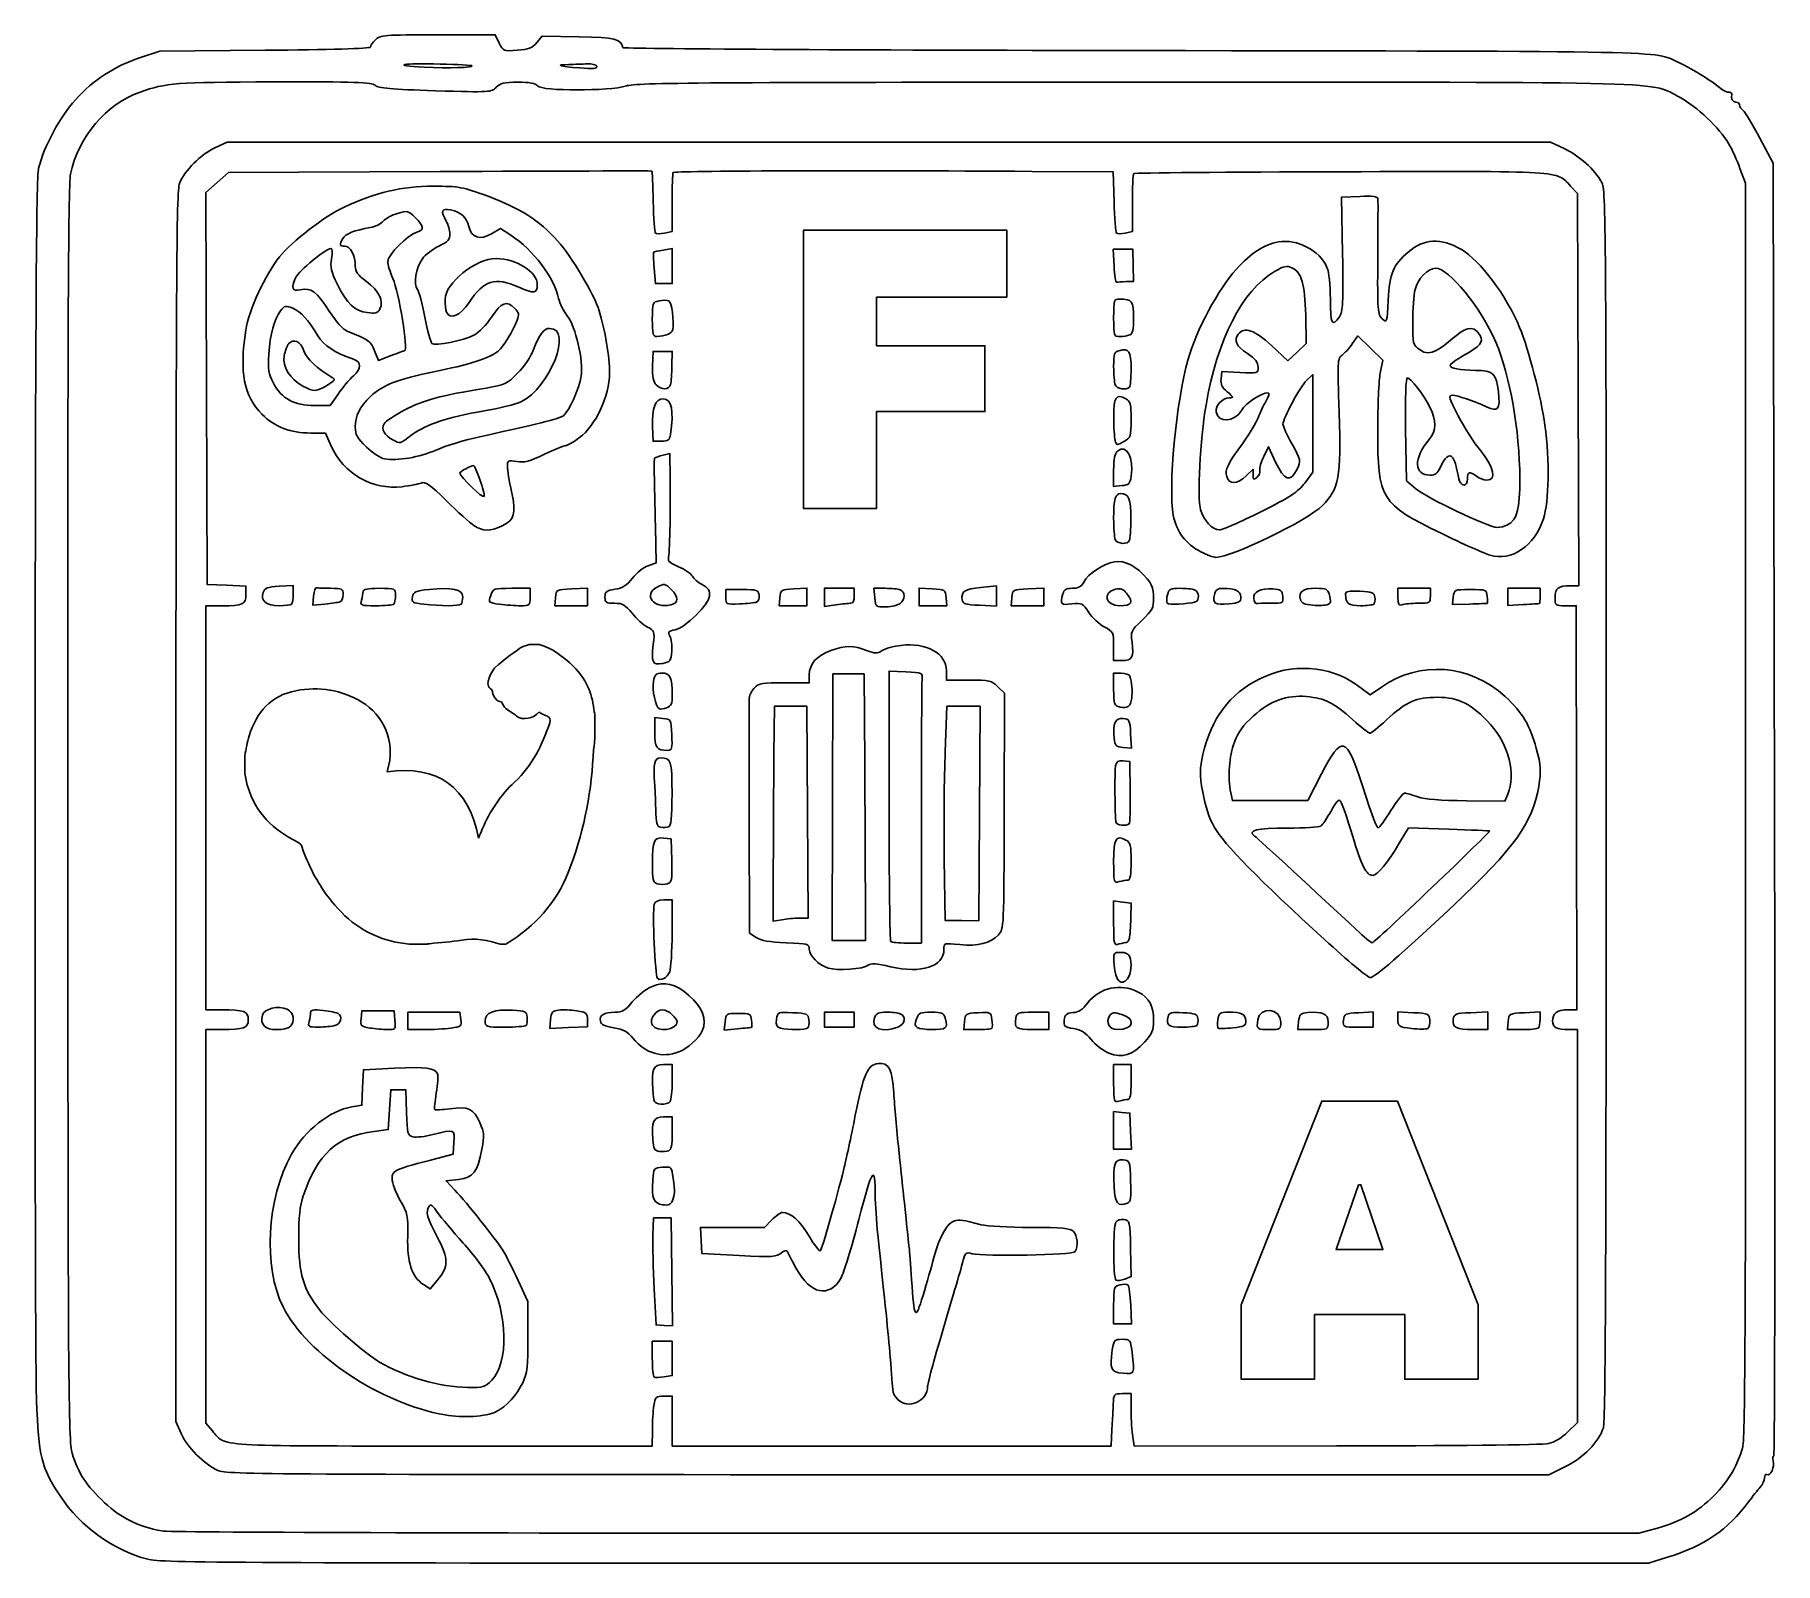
# Model space of a CAD drawing. Header units: millimetres. Extents: x 32 to 186, y 94 to 230.
import ezdxf

# ---------------------------------------------------------------- set-up
doc = ezdxf.new("R2010")
doc.units = ezdxf.units.MM
doc.layers.add('Capa_1', color=7, linetype='CONTINUOUS')

msp = doc.modelspace()

# ---------------------------------------------------------------- linework, layer by layer
at = {"layer": 'Capa_1', "color": 7}
for points in [[(41.276056, 227.983266), (43.064205, 228.582046), (52.416206, 228.659946)], [(67.748214, 230.035936), (72.842825, 230.035936), (73.193674, 229.300196)], [(76.518589, 229.337846), (76.991947, 229.915996), (80.281526, 229.851396)], [(47.933869, 219.996946), (49.040614, 220.513546), (107.76942, 220.514546), (166.49823, 220.515546), (167.73021, 219.932736)], [(185.09429, 220.849986), (186.27709, 218.636486), (186.38777, 161.25173)], [(67.920508, 217.900436), (49.171516, 217.824536), (48.163761, 216.937476), (47.156007, 216.050416), (47.212677, 198.639156), (47.269347, 181.2279), (48.984802, 181.1633), (50.700258, 181.0986), (50.700258, 180.35687)], [(127.76685, 215.223086), (127.69295, 217.861456), (120.4623, 217.908456)], [(183.82298, 161.32595), (183.80038, 216.865846), (183.3222, 218.175766)], [(168.30981, 181.1172), (169.01109, 181.11718), (168.95309, 198.539126), (168.89509, 215.961076), (168.28976, 216.606616)], [(88.534197, 215.114786), (88.537997, 212.581376), (87.864609, 212.433476)], [(129.39517, 215.086606), (129.39017, 212.560336), (128.76563, 212.422956)], [(148.04752, 210.599766), (147.96112, 215.626866), (149.56589, 215.691866)], [(74.221225, 212.250856), (73.309953, 212.850426), (72.492698, 212.368226)], [(87.749818, 210.927356), (88.551964, 211.057526), (88.551964, 209.501256), (88.551964, 207.944986), (87.802207, 207.944986)], [(127.76798, 209.505536), (127.69498, 210.999646), (128.56535, 210.999646), (129.43571, 210.999646), (129.46021, 209.560876), (129.48471, 208.122106), (128.82888, 208.122066)], [(87.802207, 207.944986), (87.052491, 207.944986), (86.947745, 209.306286)], [(141.74312, 202.442456), (143.1779, 201.100296), (144.00476, 201.858056), (144.83163, 202.615826), (144.77363, 205.131916)], [(151.38947, 200.008346), (151.60829, 201.162146), (150.50693, 202.234896), (149.40558, 203.307646), (148.91375, 202.605416)], [(62.121988, 201.990326), (62.462742, 201.122856), (63.595916, 201.553556)], [(86.808207, 200.618136), (86.847417, 201.924356), (87.699678, 201.924356), (88.551944, 201.924356), (88.526284, 200.651596)], [(137.26313, 199.490876), (137.33633, 200.132356), (138.94112, 200.054156)], [(144.69619, 190.24427), (145.41558, 191.20221), (145.41558, 195.53989), (145.41558, 199.877576), (144.85468, 199.350626)], [(56.805196, 197.118436), (58.177992, 197.114436), (58.885877, 198.143626)], [(58.279193, 193.5109), (57.762177, 194.67995), (56.470723, 194.67995)], [(87.577141, 193.95572), (86.853445, 193.95572), (86.807015, 195.24279)], [(153.64815, 195.01566), (153.71615, 190.45226), (154.53994, 189.74058)], [(142.10896, 192.09782), (141.48583, 193.47054), (141.05527, 192.59585)], [(87.730359, 192.71364), (88.34808, 192.86193), (88.36747, 190.69731)], [(128.44965, 190.01276), (127.73027, 189.94336), (127.73027, 191.36905)], [(140.1032, 190.96075), (140.1032, 191.47197), (139.48238, 190.87718)], [(86.403418, 182.90197), (87.112639, 183.15833), (87.058239, 186.39887)], [(53.658015, 181.07322), (54.906404, 181.13962), (54.906404, 180.39074)], [(74.296107, 180.89613), (75.934571, 180.89613), (75.934571, 180.1214)], [(79.642114, 180.85136), (81.025545, 180.91726), (81.025545, 180.13198), (81.025545, 179.34669), (79.572809, 179.34668)], [(93.310424, 180.12132), (93.310424, 180.78537), (94.749196, 180.78537)], [(99.342187, 180.85228), (100.50427, 180.91918), (100.50427, 180.13289), (100.50427, 179.3466), (99.272827, 179.3466)], [(103.0808, 179.4272), (102.05383, 179.28644), (102.05383, 180.09125), (102.05383, 180.89606), (103.38193, 180.89606), (104.71002, 180.89606), (104.71002, 180.23201)], [(106.52279, 180.066), (106.45409, 180.89606), (107.44542, 180.89606)], [(111.69654, 179.34662), (110.465, 179.34662), (110.465, 180.13291), (110.465, 180.9192), (111.62708, 180.8523)], [(115.94349, 180.9696), (117.32693, 181.11066), (117.32693, 180.21855), (117.32693, 179.32643), (115.83282, 179.39188)], [(120.14916, 180.85136), (121.53259, 180.91726), (121.53259, 180.13198), (121.53259, 179.34669), (120.07977, 179.34668)], [(152.96399, 180.09772), (152.96399, 180.89613), (154.40276, 180.89613), (155.84153, 180.89613), (155.84153, 180.23208)], [(164.08679, 179.45104), (162.70335, 179.37664), (162.70335, 180.1364), (162.70335, 180.89616), (164.14212, 180.89616), (165.58089, 180.89616), (165.58089, 180.23211)], [(48.579338, 179.34643), (47.15862, 179.34643), (47.15862, 161.41715), (47.15862, 143.48786), (48.542052, 143.48486)], [(57.716785, 179.50067), (56.653557, 179.3984), (56.720717, 180.2026)], [(69.810579, 179.49462), (69.810579, 179.49425)], [(79.572809, 179.34668), (78.119956, 179.34668), (78.189316, 180.06607)], [(99.272827, 179.3466), (98.041382, 179.3466), (98.110742, 180.06599)], [(112.85852, 180.06601), (112.92792, 179.34663), (111.69654, 179.34662)], [(120.07977, 179.34668), (118.62697, 179.34668), (118.69637, 180.06607)], [(141.68989, 179.56783), (141.68989, 179.56807)], [(159.31776, 179.50144), (157.81364, 179.45744), (157.87894, 180.12149)], [(168.03681, 143.48787), (168.85554, 143.48787), (168.82264, 161.41715), (168.78974, 179.34643), (167.84901, 179.34643)], [(76.748197, 175.917047), (75.839198, 175.917047)], [(128.48125, 174.477), (127.73021, 174.477), (127.72961, 175.74976)], [(98.506979, 172.51624), (100.71269, 172.50304), (100.71269, 173.20573)], [(105.63495, 165.39089), (105.58245, 173.30412), (104.19902, 173.30402), (102.81559, 173.3039), (102.78379, 161.46184), (102.75199, 149.61977), (104.22253, 149.6202), (105.69308, 149.62064), (105.69025, 153.54915)], [(109.28992, 173.48025), (107.79581, 173.54565), (107.79581, 161.61958)], [(112.8868, 173.57175), (112.88672, 172.75064), (114.87337, 172.75064)], [(127.73021, 171.93571), (127.73021, 173.37026), (128.4012, 173.37026)], [(117.44752, 172.16369), (118.03503, 171.57673), (118.01373, 161.11816)], [(149.24419, 172.34608), (150.49351, 171.42593), (151.48958, 172.12556)], [(99.827301, 151.6094), (100.60202, 151.6124), (100.54202, 161.01981), (100.48192, 170.42722), (99.0479, 170.42722), (97.613806, 170.42722), (97.575596, 166.16625)], [(115.81514, 160.90864), (115.87514, 170.42672), (114.40504, 170.42665), (112.93493, 170.42658), (112.77527, 166.38133)], [(81.675236, 167.512099), (81.675236, 169.725314)], [(87.00214, 168.09558), (87.00214, 169.41402), (87.721526, 169.34462)], [(129.23593, 167.98766), (129.30273, 166.70002), (128.57189, 166.77024)], [(50.61118, 166.036622), (50.61118, 164.44258)], [(128.58748, 165.57979), (129.16916, 165.51239), (129.20106, 162.81431)], [(138.12567, 162.73951), (138.26401, 162.0478), (141.61192, 162.04827), (144.95983, 162.04875), (146.17725, 164.42778)], [(159.04162, 162.03605), (162.44089, 162.00375), (162.71035, 162.63448)], [(44.969286, 105.85284), (44.500096, 106.94351), (44.498496, 161.5169)], [(109.37842, 149.39837), (110.66591, 149.39837), (110.66674, 160.85324)], [(112.69597, 156.86415), (112.77627, 151.39222), (114.26575, 151.39159), (115.75523, 151.39097), (115.81514, 160.90864)], [(95.998546, 149.90156), (95.400313, 150.29402), (95.374843, 160.52631)], [(129.10886, 159.99211), (129.10876, 159.99208)], [(157.49015, 159.50983), (153.9086, 159.61826), (153.08647, 158.25823)], [(87.800884, 158.72326), (88.440917, 158.65016), (88.504617, 156.73093)], [(97.520256, 156.62831), (97.503126, 151.35134), (98.277846, 151.4795)], [(88.117257, 154.66853), (88.117255, 154.66891)], [(87.802684, 153.22749), (88.551592, 153.22749), (88.537542, 150.29461)], [(127.73034, 151.16508), (127.73034, 153.13859), (128.50506, 153.04819), (129.27978, 152.95779), (129.25408, 151.59857)], [(99.827289, 151.61004), (99.827301, 151.6094)], [(65.194687, 149.292595), (66.709686, 149.292595)], [(73.283462, 149.292595), (73.810418, 149.292595)], [(102.39926, 147.1793), (102.39922, 147.17941)], [(60.926446, 142.68893), (60.993506, 143.37745), (62.432276, 143.37745), (63.871045, 143.37745), (63.939745, 142.54739)], [(66.496339, 141.71733), (65.088464, 141.71733), (65.088464, 142.49205), (65.088464, 143.26678), (67.387507, 143.26678), (69.68655, 143.26678), (69.78044, 142.62707)], [(79.354915, 141.90083), (77.68423, 141.82803), (77.75014, 142.60275)], [(81.025607, 142.60668), (81.025607, 141.97368), (79.354915, 141.90083)], [(94.346488, 141.79037), (93.16906, 141.68184), (93.23974, 142.41893)], [(115.61589, 141.7173), (114.42133, 141.7173), (114.49073, 142.43669)], [(120.56229, 143.26678), (121.97526, 143.26678), (121.97526, 142.49205), (121.97526, 141.71733), (120.55493, 141.71733)], [(145.4241, 141.71737), (144.08198, 141.71737), (144.15138, 142.43676)], [(149.47774, 143.22253), (150.7505, 143.28893), (150.7505, 142.61383), (150.7505, 141.93874), (149.4077, 141.93872)], [(152.96399, 142.62919), (152.96399, 143.28787), (154.34742, 143.22197)], [(159.43845, 143.22155), (160.93256, 143.28705), (160.93256, 142.50221), (160.93256, 141.71738), (159.6598, 141.72072)], [(163.98055, 141.71733), (162.67532, 141.71733), (162.74472, 142.43672)], [(164.19751, 143.222), (165.58094, 143.2879), (165.58094, 142.65018)], [(48.542052, 141.72011), (47.15862, 141.71711), (47.15862, 124.24754), (47.15862, 106.77794), (47.738359, 106.08896)], [(168.0437, 105.99729), (168.90032, 106.83376), (168.90032, 124.27541), (168.90032, 141.71708), (168.1437, 141.71708)], [(60.107143, 134.85553), (61.003702, 134.9989), (61.068192, 136.57685), (61.132692, 138.1548), (63.899555, 138.28922)], [(87.781085, 138.61844), (88.551589, 138.61844), (88.548489, 137.12433)], [(127.73027, 136.93251), (127.73027, 138.61844), (128.50499, 138.61844), (129.27971, 138.61844), (129.27971, 137.069)], [(64.958989, 134.35852), (64.895639, 136.38401), (64.231593, 136.38401), (63.567542, 136.38401), (63.456866, 134.61327), (63.346197, 132.84255), (62.079358, 132.68517)], [(88.358454, 135.33582), (88.358166, 135.33582)], [(87.781085, 133.9701), (88.551589, 133.9701), (88.551589, 132.52439)], [(67.662502, 130.28499), (69.101274, 130.65497), (69.168734, 131.69336)], [(69.587946, 128.42748), (68.481526, 128.2807), (69.256592, 127.46267)], [(86.834513, 123.45601), (86.891483, 125.00545), (87.666203, 125.00545), (88.440924, 125.00545), (88.500534, 120.2168), (88.560144, 115.42814), (87.836451, 115.46407)], [(94.490459, 121.66468), (91.186979, 121.83008), (91.120079, 122.99216), (91.053179, 124.15424), (93.900869, 124.15424), (96.748566, 124.15424), (97.384759, 124.8183)], [(129.23198, 122.29123), (129.29458, 119.79834), (128.71504, 119.57812)], [(67.692738, 119.4496), (67.062067, 118.69416), (66.456186, 119.09115)], [(74.874126, 119.45079), (75.731738, 117.56932), (75.736738, 114.47044)], [(87.836451, 115.46407), (87.112817, 115.49997), (86.945188, 118.70327)], [(128.52918, 115.59813), (127.73027, 115.59813), (127.73027, 117.25403)], [(129.24502, 117.24334), (129.32812, 115.59812), (128.52918, 115.59813)], [(86.780646, 112.51236), (86.780646, 114.04874), (87.666042, 114.04874), (88.551438, 114.04874), (88.551438, 112.52442), (88.551438, 111.0001), (87.832051, 110.8906)], [(87.805214, 109.17882), (88.551, 109.17882), (88.551, 106.96532), (88.551, 104.75184), (108.02972, 104.75184), (127.50844, 104.75184), (127.54224, 105.58189)], [(128.50453, 109.40017), (129.27925, 109.40017), (129.28125, 107.90606)], [(68.175795, 104.75184), (86.780121, 104.75184), (86.782621, 106.13527)], [(129.42129, 105.5794), (129.5589, 104.74685), (147.51416, 104.75715)], [(186.31747, 103.86696), (186.31748, 103.86662)], [(167.84861, 102.93691), (166.36495, 102.20651), (107.70276, 102.20695)], [(109.33755, 97.0053), (174.3331, 97.0053), (175.98877, 97.46379)], [(176.87724, 94.8734), (175.20964, 94.35526), (109.27955, 94.35226)]]:
    msp.add_lwpolyline(points, dxfattribs=at)
for points in [[(67.953942, 227.443106)], [(81.006059, 227.456846)], [(118.24972, 206.73047), (118.24972, 212.689379), (100.19242, 212.689379), (100.19242, 187.98699), (106.69305, 187.98699), (106.69305, 196.58227), (116.29954, 196.58227), (116.29954, 202.432832), (106.69305, 202.432832), (106.69305, 206.73047)], [(68.520304, 205.421516)], [(88.594982, 203.860276)], [(129.15093, 203.386746)], [(64.784425, 201.984366)], [(55.760999, 198.852726)], [(88.399377, 198.991486)], [(129.13222, 198.751616)], [(63.754748, 194.07451)], [(67.584806, 193.17305)], [(88.393067, 194.56443)], [(128.63445, 193.92222)], [(71.472627, 190.55453)], [(129.2859, 190.85681)], [(140.78057, 187.68147)], [(70.94182, 186.47812)], [(162.69305, 186.52602)], [(129.13319, 185.15706)], [(135.45926, 184.13993)], [(88.443593, 180.80269)], [(54.758838, 179.4943)], [(59.056703, 179.68925)], [(63.834153, 179.49425)], [(75.08007, 179.34668)], [(96.037475, 179.67534)], [(104.40889, 179.56797)], [(108.79288, 179.55795)], [(128.8743, 180.46228)], [(134.97931, 179.68926)], [(137.96756, 179.51621)], [(146.69517, 179.44197)], [(150.83365, 179.50363)], [(154.75289, 179.56803)], [(160.89187, 179.55682)], [(165.52559, 179.54677)], [(90.669245, 178.51814)], [(130.24868, 178.06913)], [(88.053555, 170.29023)], [(129.3287, 171.15677)], [(88.137555, 166.50839)], [(152.33776, 161.17143)], [(88.219319, 159.72657)], [(129.0031, 154.99526)], [(156.0057, 154.35599)], [(129.12718, 149.85199)], [(65.194687, 149.292595)], [(146.45078, 149.70766)], [(88.321506, 146.85879)], [(128.96072, 146.24196)], [(88.551412, 143.04545)], [(103.38193, 141.93861), (102.05383, 141.93861), (102.05383, 142.60266), (102.05383, 143.2667), (103.38192, 143.2667), (104.71001, 143.2667), (104.71001, 142.60266), (104.71001, 141.93861)], [(128.46803, 143.05763)], [(54.640785, 141.98299)], [(58.614002, 142.07819)], [(63.275698, 141.71976)], [(68.889272, 141.85235)], [(75.575814, 142.09641)], [(91.216565, 141.60665)], [(95.59395, 141.91875)], [(100.58837, 141.87501)], [(108.56922, 141.93313)], [(112.75245, 141.86482)], [(116.9199, 141.82672)], [(130.48243, 140.62361)], [(135.11784, 142.09563)], [(138.2996, 141.88084)], [(141.60139, 141.71737)], [(145.42414, 141.71737)], [(155.61612, 141.82546)], [(165.43338, 141.8649)], [(128.51469, 131.09257), (127.73027, 131.09257), (127.73027, 132.76671), (127.73027, 134.44086), (128.44965, 134.37146), (129.16904, 134.30206), (129.23404, 132.69727), (129.29904, 131.09249)], [(129.00302, 135.51653)], [(152.92412, 135.37937), (146.2068, 135.37937), (139.05611, 117.28596), (139.05611, 110.67699), (145.55674, 110.67699), (145.55674, 116.31086), (145.55674, 116.41921), (153.57418, 116.41921), (153.57418, 116.31086), (153.57418, 110.67699), (160.07481, 110.67699), (160.07481, 117.28596)], [(88.235663, 130.95744)], [(149.45712, 127.93977), (149.67381, 127.93977), (151.62399, 122.19754), (147.47082, 122.19754)], [(88.55771, 126.53495)], [(128.96962, 126.31136)], [(72.536756, 110.60173)], [(128.56027, 111.21376)], [(108.5629, 108.88116)], [(68.392139, 107.50758)], [(171.19566, 106.36566)]]:
    msp.add_lwpolyline(points, close=True, dxfattribs=at)
for points in [[(52.416206, 228.659946), (57.993646, 228.706446), (61.768206, 228.821156), (61.768206, 228.944206)], [(61.768206, 228.944206), (61.768206, 229.057686), (61.96742, 229.349756), (62.210905, 229.593236)], [(62.210905, 229.593236), (62.627957, 230.010286), (62.948735, 230.035936), (67.748214, 230.035936)], [(73.193674, 229.300196), (73.539968, 228.574006), (73.560754, 228.565726), (74.794875, 228.662076)], [(74.794875, 228.662076), (75.807743, 228.741176), (76.135132, 228.869516), (76.518589, 229.337846)], [(80.281526, 229.851396), (83.590051, 229.786396), (83.901095, 229.710026), (84.172315, 228.896356)], [(84.172315, 228.896356), (84.207825, 228.789786), (104.40156, 228.675206), (129.72288, 228.637906)], [(129.72288, 228.637906), (177.88869, 228.566906), (175.63431, 228.613506), (177.75515, 227.646166)], [(35.574966, 224.266086), (37.192461, 226.049746), (38.977399, 227.213546), (41.276056, 227.983266)], [(67.953942, 227.443106), (64.584787, 227.536506), (63.458635, 227.311586), (66.527234, 227.158166)], [(66.527234, 227.158166), (68.675986, 227.050726), (70.957011, 227.118466), (70.79069, 227.284796)], [(70.79069, 227.284796), (70.74562, 227.329896), (69.469084, 227.401106), (67.953942, 227.443106)], [(79.383928, 227.401506), (78.083029, 227.368506), (78.500186, 227.230276), (80.319451, 227.091506)], [(81.006059, 227.456806), (80.590709, 227.438506), (79.860756, 227.413606), (79.383928, 227.401506)], [(80.319451, 227.091506), (81.509259, 227.000806), (81.914144, 227.037206), (81.849347, 227.229146)], [(81.849347, 227.229146), (81.800907, 227.372716), (81.421404, 227.475186), (81.006059, 227.456846)], [(177.75515, 227.646166), (178.79821, 227.170416), (180.83061, 225.941016), (181.39739, 225.442976)], [(53.127999, 225.851896), (44.378233, 225.823996), (43.673626, 225.770396), (41.313627, 224.954416)], [(62.166384, 225.550746), (61.8459, 225.830636), (60.501069, 225.875446), (53.127999, 225.851896)], [(67.531625, 225.069586), (63.598775, 225.189686), (62.4632, 225.291526), (62.166384, 225.550746)], [(74.834966, 225.830596), (73.612864, 225.830596), (73.273075, 225.748996), (72.933648, 225.373926)], [(76.598555, 225.498576), (76.403626, 225.733456), (75.887633, 225.830596), (74.834966, 225.830596)], [(129.84185, 225.827596), (91.264816, 225.825596), (85.423284, 225.782696), (84.476611, 225.495576)], [(178.00768, 224.467406), (175.27424, 225.924316), (178.6055, 225.830246), (129.84185, 225.827596)], [(32.303731, 218.193776), (32.760743, 220.081086), (34.196181, 222.745656), (35.574966, 224.266086)], [(41.313627, 224.954416), (38.320833, 223.919616), (35.802913, 220.944866), (35.130768, 217.649816)], [(72.933648, 225.373926), (72.531247, 224.929276), (72.38896, 224.921256), (67.531625, 225.069586)], [(84.476611, 225.495576), (82.925118, 225.024916), (76.989661, 225.026726), (76.598555, 225.498576)], [(182.31426, 220.389256), (181.52151, 221.740496), (179.45839, 223.694186), (178.00768, 224.467406)], [(181.39739, 225.442976), (181.70911, 225.169056), (182.11281, 224.944946), (182.2945, 224.944946)], [(182.2945, 224.944946), (182.47618, 224.944946), (182.61304, 224.870246), (182.59863, 224.778926)], [(182.59863, 224.778926), (182.52653, 224.322356), (182.65743, 224.059546), (182.95686, 224.059546)], [(182.95686, 224.059546), (183.13947, 224.059546), (183.28888, 223.946016), (183.28888, 223.807266)], [(183.28888, 223.807266), (183.28888, 223.668506), (183.42897, 223.444386), (183.60019, 223.309226)], [(183.60019, 223.309226), (183.7714, 223.174066), (184.44375, 222.067406), (185.09429, 220.849986)], [(44.810431, 216.840746), (45.292444, 217.994356), (46.707946, 219.424706), (47.933869, 219.996946)], [(167.73021, 219.932736), (169.07509, 219.296506), (170.4221, 218.078256), (171.04755, 216.932526)], [(183.3222, 218.175766), (183.05924, 218.896486), (182.60566, 219.892556), (182.31426, 220.389256)], [(31.992685, 165.18066), (32.025655, 204.926726), (32.098518, 217.346306), (32.303731, 218.193776)], [(86.741305, 217.939236), (86.701835, 217.959736), (78.232451, 217.942236), (67.920508, 217.900436)], [(86.861065, 215.234826), (86.834715, 216.701816), (86.780795, 217.918796), (86.741305, 217.939236)], [(120.4623, 217.908456), (104.53011, 218.011976), (88.725411, 217.963156), (88.630547, 217.810156)], [(147.87298, 217.878486), (137.82926, 217.847386), (129.56405, 217.774926), (129.50584, 217.717426)], [(168.28976, 216.606616), (166.9812, 217.999946), (167.93423, 217.940576), (147.87298, 217.878486)], [(35.130768, 217.649816), (34.939961, 216.714436), (34.88014, 202.163546), (34.89725, 160.84914)], [(44.498496, 161.5169), (44.497096, 208.100026), (44.542786, 216.200166), (44.810431, 216.840746)], [(59.416709, 214.739066), (62.1539, 216.028866), (64.562466, 216.593526), (67.326976, 216.593526)], [(67.326976, 216.593526), (69.627169, 216.593526), (69.902016, 216.542926), (72.199668, 215.697506)], [(88.630547, 217.810156), (88.575337, 217.721056), (88.531967, 216.508176), (88.534197, 215.114786)], [(129.50584, 217.717426), (129.44764, 217.659926), (129.39783, 216.476056), (129.39517, 215.086606)], [(171.04755, 216.932526), (171.42911, 216.233566), (171.44669, 213.798656), (171.44669, 161.64883)], [(53.687082, 210.322676), (54.820281, 211.717546), (57.676311, 213.918966), (59.416709, 214.739066)], [(72.199668, 215.697506), (75.049787, 214.648756), (76.718223, 213.582296), (78.37765, 211.748566)], [(87.050115, 212.426476), (86.972515, 212.504076), (86.887437, 213.767846), (86.861065, 215.234826)], [(127.99091, 212.435156), (127.90831, 212.517456), (127.80748, 213.771986), (127.76685, 215.223086)], [(149.56589, 215.691866), (150.75765, 215.740166), (151.1754, 215.682866), (151.18902, 215.470516)], [(151.18902, 215.470516), (151.19912, 215.313006), (151.19202, 212.940106), (151.17282, 210.197396)], [(62.896771, 213.482766), (62.694784, 213.246856), (62.177768, 212.995226), (61.747842, 212.923576)], [(64.167639, 214.182406), (63.670651, 214.033506), (63.098765, 213.718666), (62.896771, 213.482766)], [(65.730232, 213.821796), (65.101317, 214.424336), (65.030026, 214.440786), (64.167639, 214.182406)], [(65.891172, 212.524826), (66.562947, 212.703416), (66.517796, 213.067266), (65.730232, 213.821796)], [(68.879385, 214.483656), (68.064182, 214.656916), (67.967994, 214.411356), (68.492025, 213.494636)], [(68.492025, 213.494636), (68.666009, 213.190276), (68.811891, 212.676226), (68.816207, 212.352296)], [(70.492324, 213.014806), (70.313552, 213.828746), (69.812084, 214.285426), (68.879385, 214.483656)], [(59.30434, 211.942016), (58.999394, 211.372226), (59.025239, 211.281146), (59.491858, 211.281146)], [(61.747842, 212.923576), (60.349828, 212.690596), (59.528363, 212.360606), (59.30434, 211.942016)], [(63.295181, 209.903756), (63.289581, 210.482966), (65.104868, 212.315766), (65.891172, 212.524826)], [(68.816207, 212.352296), (68.822607, 211.870286), (68.643453, 211.675906), (67.829523, 211.281886)], [(72.492698, 212.368226), (71.477503, 211.769246), (70.711516, 212.016836), (70.492324, 213.014806)], [(78.457128, 206.640176), (78.071569, 208.460486), (76.185835, 210.958256), (74.221225, 212.250856)], [(78.37765, 211.748566), (79.580232, 210.419666), (81.622476, 206.979046), (82.071132, 205.526066)], [(87.864609, 212.433476), (87.49424, 212.352076), (87.127717, 212.349076), (87.050115, 212.426476)], [(128.76563, 212.422956), (128.42214, 212.347356), (128.07351, 212.352856), (127.99091, 212.435156)], [(138.59647, 209.200936), (139.99544, 210.727676), (141.01704, 211.392606), (142.34708, 211.642126)], [(142.34708, 211.642126), (143.995, 211.951276), (146.03879, 210.885386), (146.6631, 209.391196)], [(153.85706, 210.731666), (155.30376, 211.969986), (156.73775, 212.041686), (158.60437, 210.969056)], [(50.699025, 203.823546), (50.976325, 205.610986), (52.432685, 208.778626), (53.687082, 210.322676)], [(58.24068, 211.059786), (57.809988, 211.059786), (55.39873, 209.080646), (55.14144, 208.515946)], [(58.831552, 207.881246), (58.270396, 209.021126), (58.180821, 209.410006), (58.30717, 210.157866)], [(58.30717, 210.157866), (58.40004, 210.707516), (58.37406, 211.059786), (58.24068, 211.059786)], [(59.491858, 211.281146), (59.968937, 211.281146), (60.41278, 210.426056), (60.41278, 209.506946)], [(66.368301, 210.145026), (65.80572, 209.354966), (65.563092, 207.869516), (65.925336, 207.433046)], [(67.829523, 211.281886), (67.282534, 211.017096), (66.624983, 210.505506), (66.368301, 210.145026)], [(68.381349, 206.539596), (68.381349, 207.993706), (71.098839, 210.168456), (72.919004, 210.170996)], [(72.919004, 210.170996), (74.718157, 210.173996), (76.571269, 208.990736), (76.571269, 207.839886)], [(86.947745, 209.306286), (86.890145, 210.054996), (86.866545, 210.696746), (86.895355, 210.732386)], [(86.895355, 210.732386), (86.924155, 210.767986), (87.308635, 210.855766), (87.749818, 210.927356)], [(147.76573, 205.010706), (148.08876, 205.503706), (148.12334, 206.189616), (148.04752, 210.599766)], [(151.17282, 210.197396), (151.14042, 205.523096), (151.16482, 205.186366), (151.56666, 204.822986)], [(152.10255, 206.490696), (152.22695, 208.868966), (152.52631, 209.592596), (153.85706, 210.731666)], [(158.60437, 210.969056), (160.25879, 210.018356), (162.60187, 206.881346), (163.76587, 204.058616)], [(60.41278, 209.506946), (60.41278, 208.998056), (60.622573, 208.705616), (61.397796, 208.133936)], [(63.751479, 208.404386), (63.503192, 208.951796), (63.297854, 209.626506), (63.295181, 209.903756)], [(74.928646, 207.630536), (72.813562, 208.565926), (71.818651, 208.259926), (70.523069, 206.275546)], [(128.00695, 208.066766), (127.91565, 208.036366), (127.80811, 208.683776), (127.76798, 209.505536)], [(134.33834, 201.239176), (135.04837, 203.762966), (137.05983, 207.523966), (138.59647, 209.200936)], [(142.01712, 209.016996), (139.13992, 207.330846), (136.93632, 203.034966), (135.92686, 197.144136)], [(143.55959, 209.347036), (143.09252, 209.559846), (142.85768, 209.509596), (142.01712, 209.016996)], [(144.77363, 205.131916), (144.70923, 207.921966), (144.41046, 208.959356), (143.55959, 209.347036)], [(146.6631, 209.391196), (146.84644, 208.952386), (146.96503, 207.839926), (146.96503, 206.558656)], [(156.29982, 209.317316), (155.62214, 209.315316), (154.69796, 208.357776), (154.48493, 207.436946)], [(161.64957, 202.757296), (160.35447, 205.802706), (157.48541, 209.320836), (156.29982, 209.317316)], [(55.14144, 208.515946), (54.692477, 207.530586), (54.793132, 207.242806), (55.530118, 207.404676)], [(55.530118, 207.404676), (56.479695, 207.613236), (56.994201, 207.233466), (58.100671, 205.507256)], [(61.47595, 205.371026), (60.349508, 205.522116), (59.680142, 206.157516), (58.831552, 207.881246)], [(61.397796, 208.133936), (62.518302, 207.307606), (62.970936, 206.391416), (62.600554, 205.699356)], [(64.784425, 201.984366), (65.133059, 201.984996), (64.291936, 207.212846), (63.751479, 208.404386)], [(65.925336, 207.433046), (66.067176, 207.262136), (66.37081, 206.153766), (66.600073, 204.969986)], [(76.571269, 207.839886), (76.571269, 207.061606), (76.29476, 207.026366), (74.928646, 207.630536)], [(128.82888, 208.122066), (128.46813, 208.122066), (128.09826, 208.097166), (128.00695, 208.066766)], [(154.48493, 207.436946), (154.37227, 206.949976), (154.27773, 205.648916), (154.27483, 204.545696)], [(53.768562, 205.521136), (53.209878, 204.780466), (52.864349, 203.488226), (52.739168, 201.671256)], [(54.857502, 205.756326), (54.216189, 206.021966), (54.132745, 206.003946), (53.768562, 205.521136)], [(57.086694, 203.322586), (56.208325, 204.784456), (55.599759, 205.448876), (54.857502, 205.756326)], [(58.100671, 205.507256), (58.714207, 204.550076), (59.319229, 203.874436), (59.695647, 203.726126)], [(62.600554, 205.699356), (62.402457, 205.329206), (62.208946, 205.272706), (61.47595, 205.371026)], [(68.520304, 205.421516), (68.443874, 205.620676), (68.381349, 206.123816), (68.381349, 206.539596)], [(70.523069, 206.275546), (69.765233, 205.114806), (68.796512, 204.701716), (68.520304, 205.421516)], [(72.509953, 204.979566), (73.381859, 206.292756), (73.856428, 206.470116), (74.575155, 205.751376)], [(74.575155, 205.751376), (74.939909, 205.386636), (74.974926, 205.209346), (74.782859, 204.699976)], [(79.236869, 205.090726), (78.897401, 205.520866), (78.546521, 206.218116), (78.457128, 206.640176)], [(82.071132, 205.526066), (82.570366, 203.909266), (82.990033, 201.377106), (82.990209, 199.980626)], [(86.780708, 204.776026), (86.780708, 206.253686), (86.798658, 206.303096), (87.37539, 206.413346)], [(87.37539, 206.413346), (87.702459, 206.475846), (88.091758, 206.480346), (88.240494, 206.423346)], [(88.240494, 206.423346), (88.497565, 206.324646), (88.738009, 204.586196), (88.594982, 203.860276)], [(127.73027, 204.912506), (127.73027, 206.520756), (127.74707, 206.572626), (128.26554, 206.572626)], [(128.26554, 206.572626), (129.36818, 206.572626), (129.50106, 206.394086), (129.50106, 204.912506)], [(146.96503, 206.558656), (146.96503, 204.355856), (147.12898, 204.038896), (147.76573, 205.010706)], [(151.56666, 204.822986), (151.98677, 204.442796), (151.99711, 204.474976), (152.10255, 206.490696)], [(154.92463, 202.055516), (156.76574, 200.694336), (158.99507, 205.679336), (160.25354, 203.327836)], [(66.600073, 204.969986), (66.829336, 203.786216), (67.106962, 202.727626), (67.217022, 202.617566)], [(70.984505, 203.393446), (71.381434, 203.600016), (72.067886, 204.313766), (72.509953, 204.979566)], [(74.782859, 204.699976), (74.434833, 203.777006), (73.57035, 202.361466), (73.10796, 201.957446)], [(77.668052, 203.976616), (79.763654, 203.976616), (77.692142, 198.676286), (75.119408, 197.455446)], [(76.240624, 202.103816), (76.716316, 203.391456), (77.162324, 203.976616), (77.668052, 203.976616)], [(80.464624, 199.733916), (80.678289, 201.070106), (79.969575, 204.162286), (79.236869, 205.090726)], [(87.168069, 203.255406), (86.836376, 203.252406), (86.780708, 203.471356), (86.780708, 204.776026)], [(128.26554, 203.252386), (127.74699, 203.252386), (127.73027, 203.304286), (127.73027, 204.912506)], [(129.50106, 204.912506), (129.50106, 203.847916), (129.41886, 203.489546), (129.15093, 203.386746)], [(138.78393, 203.463226), (139.35399, 204.150106), (140.24689, 203.842106), (141.74312, 202.442456)], [(154.27483, 204.545696), (154.26983, 202.577176), (154.28183, 202.530836), (154.92463, 202.055516)], [(163.76587, 204.058616), (164.57107, 202.105966), (165.68207, 197.803426), (166.00855, 195.3734)], [(52.129666, 196.35755), (50.520818, 197.966396), (50.117163, 200.072926), (50.699025, 203.823546)], [(54.109673, 201.540646), (54.189393, 201.967366), (54.361499, 202.445816), (54.492133, 202.603876)], [(54.492133, 202.603876), (54.911801, 203.111636), (55.581631, 202.810296), (55.847373, 201.994186)], [(60.251759, 201.238626), (58.7026, 201.749936), (57.592415, 202.480906), (57.086694, 203.322586)], [(59.695647, 203.726126), (61.607953, 202.972656), (61.78621, 202.845126), (62.121988, 201.990326)], [(67.217022, 202.617566), (67.471201, 202.363386), (70.009761, 202.886186), (70.984505, 203.393446)], [(88.594982, 203.860186), (88.528342, 203.521986), (87.913099, 203.261216), (87.168069, 203.255406)], [(129.15093, 203.386746), (128.95836, 203.312846), (128.55993, 203.252386), (128.26554, 203.252386)], [(139.60677, 201.729886), (138.60701, 202.401336), (138.35071, 202.941226), (138.78393, 203.463226)], [(148.91375, 202.605416), (148.64323, 202.219196), (148.23234, 201.765196), (148.00064, 201.596536)], [(160.25354, 203.327836), (160.57054, 202.735536), (160.32424, 202.439126), (158.78127, 201.556356)], [(163.78072, 190.65876), (163.76962, 194.89446), (162.90435, 199.806676), (161.64957, 202.757296)], [(52.739168, 201.671256), (52.646838, 200.331126), (52.706038, 199.958246), (53.146362, 199.107856)], [(55.760999, 198.852746), (54.614768, 199.461856), (53.929646, 200.577036), (54.109673, 201.540646)], [(55.847373, 201.994186), (56.071855, 201.304766), (57.020259, 200.403126), (58.316475, 199.646816)], [(60.261559, 199.769166), (60.975154, 200.406756), (60.971201, 201.001186), (60.251759, 201.238626)], [(63.595916, 201.553556), (64.219159, 201.790436), (64.753994, 201.984306), (64.784425, 201.984366)], [(73.10796, 201.957446), (72.444197, 201.377466), (70.369056, 200.709656), (67.38583, 200.115966)], [(74.814833, 199.985616), (75.419704, 200.590486), (76.000086, 201.452716), (76.240624, 202.103816)], [(127.73034, 200.588476), (127.73034, 201.706196), (127.79054, 201.888386), (128.19439, 201.994006)], [(128.19439, 201.994006), (129.1017, 202.231276), (129.27978, 201.967806), (129.27978, 200.388056)], [(133.02491, 187.37911), (132.55481, 189.85791), (133.27525, 197.460366), (134.33834, 201.239176)], [(140.5459, 200.537556), (140.5459, 200.951446), (140.29888, 201.265056), (139.60677, 201.729886)], [(148.00064, 201.596536), (147.60001, 201.304926), (147.58722, 201.054206), (147.73971, 196.4815)], [(158.78127, 201.556356), (158.12595, 201.181426), (157.58978, 200.793976), (157.58978, 200.695366)], [(58.316475, 199.646816), (58.68067, 199.434316), (58.644373, 199.365876), (57.934969, 198.927426)], [(58.885877, 198.143626), (59.275201, 198.709486), (59.894258, 199.440976), (60.261559, 199.769166)], [(67.38583, 200.115966), (64.213267, 199.484586), (62.835652, 198.948516), (61.777332, 197.933516)], [(72.028764, 198.674416), (73.673697, 198.945536), (73.86461, 199.035386), (74.814833, 199.985616)], [(78.919054, 196.24754), (79.407622, 196.65112), (80.289912, 198.641326), (80.464624, 199.733916)], [(82.990209, 199.980626), (82.99046, 197.993206), (81.738479, 195.3212), (80.317325, 194.27606)], [(87.122909, 198.958016), (86.867645, 199.213276), (86.779934, 199.675966), (86.808207, 200.618136)], [(88.526284, 200.651596), (88.512164, 199.951586), (88.455054, 199.204526), (88.399377, 198.991486)], [(127.86469, 198.954186), (127.79079, 199.146756), (127.73034, 199.882186), (127.73034, 200.588476)], [(129.27978, 200.388056), (129.27978, 199.569176), (129.21338, 198.832776), (129.13222, 198.751616)], [(137.8165, 198.336746), (137.34031, 198.726346), (137.2075, 199.003356), (137.26313, 199.490876)], [(138.94112, 200.054156), (140.53214, 199.976656), (140.5459, 199.980756), (140.5459, 200.537556)], [(144.85468, 199.350626), (144.27898, 198.809796), (142.75939, 195.98958), (142.75939, 195.46198)], [(151.17066, 194.93991), (151.17066, 197.092966), (151.26916, 199.373766), (151.38947, 200.008346)], [(153.79556, 199.579056), (153.66068, 199.579056), (153.60557, 197.873026), (153.64815, 195.01566)], [(155.7895, 196.98702), (155.21769, 198.115646), (154.09195, 199.579056), (153.79556, 199.579056)], [(157.58978, 200.695366), (157.58978, 200.421416), (158.45211, 200.249466), (159.8428, 200.246126)], [(159.8428, 200.246126), (161.40839, 200.242126), (161.68715, 199.981586), (161.88005, 198.340366)], [(53.146362, 199.107856), (53.852483, 197.744006), (54.994172, 197.123236), (56.805196, 197.118436)], [(57.934969, 198.927426), (56.980548, 198.337566), (56.745657, 198.329496), (55.760999, 198.852726)], [(61.777332, 197.933516), (60.807594, 197.003486), (60.41278, 196.21443), (60.41278, 195.20638)], [(64.825102, 196.75142), (66.413119, 197.591266), (67.955828, 198.003096), (72.028764, 198.674416)], [(88.399348, 198.991416), (88.272842, 198.507326), (87.591398, 198.489456), (87.122909, 198.958016)], [(127.73336, 196.12083), (127.73036, 197.862066), (127.95301, 198.191806), (128.81979, 197.727916)], [(129.13222, 198.751616), (128.85043, 198.469836), (127.9983, 198.606016), (127.86469, 198.954186)], [(136.81889, 196.57564), (136.71969, 197.080296), (137.3987, 197.806186), (137.97935, 197.816156)], [(137.97935, 197.816156), (138.40497, 197.823156), (138.39159, 197.866256), (137.8165, 198.336746)], [(141.44053, 198.250896), (140.85827, 198.250896), (139.43635, 197.318366), (139.06813, 196.69504)], [(141.26235, 197.531506), (141.5146, 197.957086), (141.58738, 198.250896), (141.44053, 198.250896)], [(157.78391, 198.029606), (157.42223, 198.029606), (157.48993, 197.797826), (158.31728, 196.20348)], [(160.81691, 197.010366), (159.66779, 197.555656), (158.25744, 198.029606), (157.78391, 198.029606)], [(161.88005, 198.340366), (162.06514, 196.7655), (161.86385, 196.5136), (160.81691, 197.010366)], [(56.470723, 194.67995), (54.651818, 194.67995), (53.275307, 195.21191), (52.129666, 196.35755)], [(62.974738, 195.51002), (63.104274, 195.72307), (63.936939, 196.2817), (64.825102, 196.75142)], [(71.848687, 196.64664), (68.584642, 196.07942), (66.72895, 195.46862), (65.476505, 194.54924)], [(71.458416, 194.35649), (77.547375, 195.69707), (78.564892, 195.95498), (78.919054, 196.24754)], [(75.119408, 197.455446), (74.679707, 197.246786), (73.207887, 196.88283), (71.848687, 196.64664)], [(86.807015, 195.24279), (86.746275, 196.9255), (87.046975, 197.718656), (87.745593, 197.718656)], [(87.745593, 197.718656), (88.492191, 197.718656), (88.710085, 196.65715), (88.393067, 194.56443)], [(128.81979, 197.727916), (129.22052, 197.513446), (129.2796, 197.276006), (129.27838, 195.88474)], [(135.92686, 197.144136), (135.40605, 194.10487), (135.13929, 188.93746), (135.44797, 187.86737)], [(139.06813, 196.69504), (138.43441, 195.62225), (137.02111, 195.54722), (136.81889, 196.57564)], [(140.54326, 196.03741), (140.70423, 196.4635), (141.02782, 197.135846), (141.26235, 197.531506)], [(147.73971, 196.4815), (147.93219, 190.70923), (147.75431, 189.73187), (146.23454, 188.21216)], [(155.7412, 194.11765), (156.38773, 194.89485), (156.40258, 195.77701), (155.7895, 196.98702)], [(158.31728, 196.20348), (158.83848, 195.19911), (159.73466, 193.80074), (160.30881, 193.09598)], [(60.41278, 195.20638), (60.41278, 194.52073), (60.577548, 194.22485), (61.396114, 193.44053)], [(63.754748, 194.07451), (62.990945, 194.46733), (62.684105, 195.03202), (62.974738, 195.51002)], [(127.86414, 194.0329), (127.79384, 194.29481), (127.73503, 195.23438), (127.73336, 196.12083)], [(129.27838, 195.88474), (129.27738, 194.35432), (129.25018, 194.27252), (128.63445, 193.92222)], [(139.21036, 193.82391), (139.78248, 194.61524), (140.38228, 195.61131), (140.54326, 196.03741)], [(142.75939, 195.46198), (142.75939, 195.29991), (143.12214, 194.50737), (143.5655, 193.70078)], [(156.80342, 185.78189), (151.41026, 188.40878), (151.17066, 188.79834), (151.17066, 194.93991)], [(166.00855, 195.3734), (166.43099, 192.22921), (166.37335, 188.61288), (165.87628, 187.07403)], [(64.567209, 189.9188), (61.971828, 189.59453), (59.348418, 191.09318), (58.279193, 193.5109)], [(61.396114, 193.44053), (61.936942, 192.92232), (62.659095, 192.45222), (63.00089, 192.39588)], [(63.00089, 192.39588), (64.206804, 192.19708), (66.074718, 192.51377), (67.584806, 193.17305)], [(65.476505, 194.54924), (64.294979, 193.68191), (64.440233, 193.72196), (63.754748, 194.07451)], [(67.584806, 193.17305), (68.425001, 193.53987), (70.168122, 194.07242), (71.458416, 194.35649)], [(79.091213, 193.57321), (78.942502, 193.57321), (78.090562, 193.22149), (77.198013, 192.79162)], [(80.317325, 194.27606), (79.791669, 193.8895), (79.239924, 193.57321), (79.091213, 193.57321)], [(88.393048, 194.56443), (88.314098, 194.04331), (88.196707, 193.95572), (87.577141, 193.95572)], [(128.63445, 193.92222), (128.01457, 193.56959), (127.98739, 193.5735), (127.86414, 194.0329)], [(128.08085, 193.0857), (128.86381, 193.7355), (129.53333, 192.49715), (129.2859, 190.85681)], [(137.76442, 190.81508), (137.60557, 191.44801), (137.82952, 191.91401), (139.21036, 193.82391)], [(143.5655, 193.70078), (144.361, 192.25355), (144.36687, 192.2243), (144.01178, 191.47966)], [(155.8364, 190.94644), (154.3573, 190.94644), (154.31361, 192.4015), (155.7412, 194.11765)], [(70.921378, 191.80242), (70.679711, 191.80242), (69.709446, 191.26695), (69.709446, 191.13357)], [(71.472627, 190.55453), (71.215832, 191.24087), (70.967771, 191.80242), (70.921378, 191.80242)], [(74.745137, 192.14703), (73.966476, 192.27554), (73.915075, 192.24894), (73.915075, 191.71749)], [(73.915075, 191.71749), (73.915075, 191.4059), (74.080056, 190.40014), (74.281692, 189.48249)], [(77.198013, 192.79162), (75.88579, 192.15962), (75.416329, 192.03625), (74.745137, 192.14703)], [(86.947563, 191.0033), (86.916633, 191.75344), (86.941063, 192.41177), (87.001963, 192.46627)], [(87.001963, 192.46627), (87.062823, 192.52077), (87.390616, 192.63209), (87.730359, 192.71364)], [(127.73027, 191.36905), (127.73027, 192.39983), (127.82737, 192.87534), (128.08085, 193.0857)], [(141.05527, 192.59585), (140.81847, 192.11477), (140.66105, 191.56259), (140.70548, 191.36878)], [(144.01178, 191.47966), (143.43416, 190.2684), (142.85381, 190.45693), (142.10896, 192.09782)], [(156.70134, 191.60315), (156.49552, 191.10625), (156.28505, 190.94644), (155.8364, 190.94644)], [(157.82996, 192.48165), (157.56111, 192.89551), (157.08227, 192.52285), (156.70134, 191.60315)], [(158.36872, 190.61442), (158.09077, 191.95313), (158.02484, 192.18164), (157.82996, 192.48165)], [(160.30881, 193.09598), (161.50662, 191.6257), (161.74469, 190.4982), (160.85468, 190.51078)], [(66.259094, 190.24443), (66.004921, 190.14983), (65.243572, 190.00331), (64.567209, 189.9188)], [(68.506983, 188.66121), (67.028788, 190.11411), (66.641641, 190.38678), (66.259094, 190.24443)], [(69.709446, 191.13357), (69.709446, 190.81305), (71.760475, 188.82478), (71.848035, 189.06043)], [(71.848035, 189.06043), (71.898355, 189.19585), (71.729416, 189.8682), (71.472627, 190.55453)], [(87.058239, 186.39887), (87.028309, 188.18117), (86.978509, 190.25316), (86.947563, 191.0033)], [(88.36747, 190.69731), (88.3964, 187.46899), (88.31859, 183.92851), (88.21049, 183.55232)], [(129.2859, 190.85684), (129.18284, 190.17365), (129.08405, 190.07392), (128.44965, 190.01276)], [(139.48238, 190.87718), (138.69265, 190.12058), (137.94552, 190.0936), (137.76442, 190.81508)], [(140.44472, 190.73297), (140.15369, 190.49144), (140.1032, 190.52512), (140.1032, 190.96075)], [(140.70548, 191.36878), (140.74988, 191.17498), (140.63258, 190.88886), (140.44472, 190.73297)], [(140.78051, 187.68154), (143.44026, 189.01694), (144.09757, 189.44713), (144.69619, 190.24427)], [(158.81142, 190.06105), (158.63112, 190.06105), (158.43191, 190.31006), (158.36872, 190.61442)], [(159.13922, 190.61442), (159.13922, 190.27326), (159.01351, 190.06105), (158.81142, 190.06105)], [(159.92698, 190.84281), (159.32024, 191.30173), (159.13922, 191.24925), (159.13922, 190.61442)], [(160.85468, 190.51078), (160.58076, 190.51478), (160.1633, 190.66407), (159.92698, 190.84281)], [(162.69307, 186.52602), (163.54789, 186.9835), (163.78796, 187.89567), (163.78072, 190.65876)], [(70.94182, 186.47814), (70.584822, 186.71348), (69.489144, 187.69586), (68.506983, 188.66121)], [(74.281692, 189.48249), (74.715797, 187.50691), (74.560235, 186.96294), (73.404303, 186.41442)], [(127.73034, 187.09386), (127.73034, 188.86071), (127.86018, 189.30735), (128.3738, 189.30735)], [(128.3738, 189.30735), (129.08373, 189.30735), (129.28024, 188.82024), (129.26231, 187.10493)], [(154.53994, 189.74058), (155.48072, 188.92783), (160.98144, 186.30538), (161.75461, 186.301)], [(127.86469, 185.2305), (127.79079, 185.42307), (127.73034, 186.26159), (127.73034, 187.09386)], [(129.26231, 187.10493), (129.25231, 186.18578), (129.19461, 185.30923), (129.13319, 185.15706)], [(135.45926, 184.13996), (134.13721, 184.8154), (133.29979, 185.92969), (133.02491, 187.37911)], [(135.44797, 187.86737), (135.72378, 186.91123), (136.49909, 186.07669), (137.11156, 186.07669)], [(146.23454, 188.21216), (144.93319, 186.91085), (138.18156, 183.64189), (136.79521, 183.64189)], [(137.11156, 186.07669), (137.37155, 186.07669), (139.02261, 186.79883), (140.78057, 187.68147)], [(165.87628, 187.07403), (165.09604, 184.65856), (163.05264, 183.26147), (161.13869, 183.8349)], [(73.404303, 186.41442), (72.395601, 185.93575), (71.738828, 185.95275), (70.94182, 186.47812)], [(161.13869, 183.8349), (160.65575, 183.97959), (158.70487, 184.85574), (156.80342, 185.78189)], [(161.75461, 186.301), (162.03653, 186.3), (162.45884, 186.4007), (162.69305, 186.52602)], [(129.13319, 185.1571), (128.97309, 184.76034), (128.02404, 184.81529), (127.86469, 185.2305)], [(136.79521, 183.64189), (136.59658, 183.64189), (135.99541, 183.86601), (135.45926, 184.13993)], [(85.024347, 181.79986), (85.392765, 182.26502), (86.013347, 182.76098), (86.403418, 182.90197)], [(88.21049, 183.55232), (88.14581, 183.32723), (88.436496, 183.0878), (89.11304, 182.80891)], [(89.11304, 182.80891), (89.661917, 182.58265), (90.211278, 182.21015), (90.333843, 181.98114)], [(125.07046, 181.44285), (125.47068, 182.19067), (126.83862, 183.10053), (127.7964, 183.25596)], [(127.7964, 183.25596), (128.70957, 183.40414), (129.78726, 182.84777), (130.70907, 181.75226)], [(52.228723, 180.51514), (52.381774, 180.93114), (52.601838, 181.01706), (53.658015, 181.07322)], [(56.720717, 180.2026), (56.757657, 180.64491), (56.86258, 180.9819), (56.953886, 180.95146)], [(56.953886, 180.95146), (57.045196, 180.92106), (57.617934, 180.89616), (58.226645, 180.89616)], [(58.226645, 180.89616), (59.263266, 180.89616), (59.33339, 180.86066), (59.33339, 180.33584)], [(61.101157, 180.61944), (61.103257, 180.8121), (61.541112, 180.89613), (62.542949, 180.89613)], [(62.542949, 180.89613), (63.975208, 180.89613), (63.981719, 180.89313), (63.981719, 180.26897)], [(65.479172, 180.13321), (65.565262, 180.58355), (65.74606, 180.66293), (66.988927, 180.79603)], [(66.988927, 180.79603), (68.980254, 181.00928), (69.958145, 180.79607), (69.958145, 180.14864)], [(72.435638, 180.25929), (72.653236, 180.88349), (72.690154, 180.89613), (74.296107, 180.89613)], [(78.189316, 180.06607), (78.258676, 180.78542), (78.258746, 180.78545), (79.642114, 180.85136)], [(82.574985, 180.11879), (82.574985, 180.59063), (82.702482, 180.68993), (83.464741, 180.81183)], [(83.464741, 180.81183), (84.142113, 180.92014), (84.514384, 181.15598), (85.024347, 181.79986)], [(87.212479, 181.0012), (85.919951, 180.33281), (86.897124, 179.05016), (88.409653, 179.42978)], [(88.443622, 180.80269), (87.913939, 181.33237), (87.867407, 181.33987), (87.212479, 181.0012)], [(88.409653, 179.42978), (89.142353, 179.61367), (89.154193, 180.09212), (88.443593, 180.80269)], [(90.333843, 181.98114), (90.456403, 181.75213), (90.852553, 181.41176), (91.21417, 181.22476)], [(91.21417, 181.22476), (92.23244, 180.69819), (92.076532, 179.92378), (90.669245, 178.51814)], [(94.749196, 180.78537), (96.073572, 180.78537), (96.193596, 180.74577), (96.258826, 180.28635)], [(98.110742, 180.06599), (98.178382, 180.76752), (98.208952, 180.78703), (99.342187, 180.85228)], [(107.44542, 180.89606), (107.99065, 180.89606), (108.59431, 180.83556), (108.78688, 180.7617)], [(108.78688, 180.7617), (109.2348, 180.58982), (109.23812, 179.92744), (108.79288, 179.55795)], [(111.62708, 180.8523), (112.76031, 180.7871), (112.79088, 180.7675), (112.85852, 180.06601)], [(114.2821, 179.90003), (114.1891, 180.62756), (114.49019, 180.82141), (115.94349, 180.9696)], [(118.69637, 180.06607), (118.76577, 180.78542), (118.76577, 180.78545), (120.14916, 180.85136)], [(123.22139, 180.39809), (123.3247, 180.7836), (123.51562, 180.89613), (124.06636, 180.89613)], [(124.06636, 180.89613), (124.59644, 180.89613), (124.85247, 181.03553), (125.07046, 181.44285)], [(127.90264, 180.82073), (126.70475, 180.52008), (127.0002, 179.34668), (128.27379, 179.34668)], [(128.8743, 180.46228), (128.56708, 180.84167), (128.33185, 180.92846), (127.90264, 180.82073)], [(130.70907, 181.75226), (131.13312, 181.24832), (131.27179, 180.83288), (131.27179, 180.06648)], [(132.5064, 180.33262), (132.63058, 180.8274), (132.76426, 180.89617), (133.60181, 180.89617)], [(133.60181, 180.89617), (134.1265, 180.89617), (134.71334, 180.83567), (134.90591, 180.76181)], [(134.90591, 180.76181), (135.32141, 180.60237), (135.37547, 179.81276), (134.97931, 179.68926)], [(136.67096, 180.32659), (136.78116, 180.76566), (136.95242, 180.89547), (137.41841, 180.89315)], [(137.41841, 180.89315), (138.53562, 180.88715), (139.01898, 180.65345), (139.01898, 180.11792)], [(140.16765, 179.98679), (140.07685, 180.56333), (140.80818, 180.93994), (141.85057, 180.8534)], [(141.85057, 180.8534), (142.56113, 180.7944), (142.68066, 180.70358), (142.74129, 180.17655)], [(144.31119, 179.90009), (144.10628, 180.59328), (144.51666, 180.89616), (145.66076, 180.89616)], [(145.66076, 180.89616), (146.5665, 180.89616), (146.73334, 180.82616), (146.84805, 180.39813)], [(157.87894, 180.12149), (157.94424, 180.78451), (157.94654, 180.78554), (159.38307, 180.78554)], [(159.38307, 180.78554), (160.78809, 180.78554), (160.82348, 180.77124), (160.89187, 180.17683)], [(166.90827, 180.09747), (166.90827, 180.92273), (167.1756, 181.11724), (168.30981, 181.1172)], [(50.700258, 180.35687), (50.700258, 179.4574), (50.467332, 179.34643), (48.579338, 179.34643)], [(53.667903, 179.34672), (52.524237, 179.34672), (51.965682, 179.8002), (52.228723, 180.51514)], [(54.758838, 179.49429), (54.677678, 179.41309), (54.186756, 179.34672), (53.667903, 179.34672)], [(54.906404, 180.39074), (54.906404, 179.97886), (54.840004, 179.57546), (54.758838, 179.4943)], [(59.0567, 179.68922), (58.904523, 179.64182), (58.301561, 179.55692), (57.716785, 179.50067)], [(59.33339, 180.33584), (59.33339, 180.02767), (59.208881, 179.7367), (59.056703, 179.68925)], [(62.258893, 179.34668), (60.88634, 179.34668), (60.836353, 179.36598), (60.964666, 179.84472)], [(60.964666, 179.84472), (61.038076, 180.11864), (61.099495, 180.46726), (61.101157, 180.61944)], [(63.834153, 179.49425), (63.752993, 179.41305), (63.044124, 179.34668), (62.258893, 179.34668)], [(63.981719, 180.26897), (63.981719, 179.92403), (63.915319, 179.57541), (63.834153, 179.49425)], [(66.507675, 179.48625), (65.478343, 179.60994), (65.389791, 179.66564), (65.479172, 180.13321)], [(69.810579, 179.49425), (69.627026, 179.3107), (67.999798, 179.30657), (66.507675, 179.48625)], [(69.958145, 180.14864), (69.958145, 179.87009), (69.891745, 179.57578), (69.810579, 179.49462)], [(73.219601, 179.48456), (72.223016, 179.62117), (72.215705, 179.62839), (72.435638, 180.25929)], [(75.08007, 179.34668), (74.610094, 179.34668), (73.772882, 179.40878), (73.219601, 179.48456)], [(75.934571, 180.1214), (75.934571, 179.3698), (75.909091, 179.34668), (75.08007, 179.34668)], [(83.423336, 179.56803), (82.667069, 179.56803), (82.574985, 179.62783), (82.574985, 180.11879)], [(84.98281, 178.68313), (84.376333, 179.43781), (84.146844, 179.56803), (83.423336, 179.56803)], [(94.527846, 179.51032), (93.310932, 179.45732), (93.310424, 179.45752), (93.310424, 180.12132)], [(96.037475, 179.67534), (95.876761, 179.61374), (95.197425, 179.53949), (94.527846, 179.51032)], [(96.258826, 180.28635), (96.297786, 180.01188), (96.198216, 179.73693), (96.037475, 179.67534)], [(104.40889, 179.56797), (104.24327, 179.56797), (103.64563, 179.50467), (103.0808, 179.4272)], [(104.71002, 180.23201), (104.71002, 179.81959), (104.59591, 179.56797), (104.40889, 179.56797)], [(107.52015, 179.25415), (106.60305, 179.23615), (106.59063, 179.24615), (106.52279, 180.066)], [(108.79291, 179.55795), (108.60365, 179.40088), (108.03091, 179.26417), (107.52015, 179.25415)], [(115.83282, 179.39188), (114.53082, 179.44888), (114.33143, 179.51425), (114.2821, 179.90003)], [(124.02602, 179.50748), (123.03941, 179.39628), (122.9727, 179.47008), (123.22139, 180.39809)], [(125.52186, 178.76091), (124.99755, 179.57157), (124.92331, 179.60862), (124.02602, 179.50748)], [(128.27379, 179.34668), (129.37114, 179.34668), (129.53346, 179.64824), (128.8743, 180.46228)], [(131.27179, 180.06648), (131.27179, 179.14609), (131.17459, 178.9563), (130.24868, 178.06913)], [(132.4789, 179.58469), (132.4162, 179.6861), (132.4286, 180.02266), (132.5064, 180.33262)], [(134.97935, 179.68926), (134.33484, 179.4883), (132.58373, 179.41506), (132.4789, 179.58469)], [(137.96756, 179.51621), (136.72705, 179.40244), (136.47807, 179.55811), (136.67096, 180.32659)], [(139.01898, 180.11792), (139.01898, 179.67624), (138.88664, 179.60051), (137.96756, 179.51621)], [(140.40243, 179.55907), (140.31113, 179.55407), (140.20547, 179.74672), (140.16765, 179.98679)], [(141.68989, 179.56807), (141.07309, 179.56807), (140.49374, 179.56407), (140.40243, 179.55907)], [(142.74129, 180.17655), (142.80959, 179.58338), (142.78269, 179.56783), (141.68989, 179.56783)], [(145.42242, 179.39358), (144.66509, 179.44288), (144.41228, 179.55811), (144.31119, 179.90009)], [(146.69517, 179.44198), (146.53436, 179.38028), (145.96162, 179.35848), (145.42242, 179.39358)], [(146.84805, 180.39813), (147.04009, 179.68156), (147.02181, 179.56731), (146.69517, 179.44197)], [(148.31566, 180.37195), (148.31566, 180.62769), (148.58678, 180.68277), (149.58842, 180.63053)], [(149.63054, 179.34672), (148.58126, 179.34672), (148.31566, 179.55382), (148.31566, 180.37195)], [(149.58842, 180.63053), (150.67479, 180.57383), (150.87065, 180.49799), (150.92585, 180.11234)], [(150.83362, 179.50363), (150.74732, 179.41733), (150.20594, 179.34672), (149.63054, 179.34672)], [(150.92585, 180.11234), (150.96145, 179.86385), (150.91985, 179.58992), (150.83365, 179.50363)], [(153.31412, 179.43368), (153.03473, 179.32647), (152.96399, 179.46058), (152.96399, 180.09772)], [(154.75289, 179.56803), (154.15414, 179.56803), (153.50669, 179.50753), (153.31412, 179.43368)], [(155.84153, 180.23208), (155.84153, 179.58426), (155.81493, 179.56803), (154.75289, 179.56803)], [(160.89192, 179.55674), (160.85342, 179.55074), (160.14503, 179.52564), (159.31776, 179.50144)], [(160.89187, 180.17683), (160.93037, 179.84203), (160.93037, 179.56303), (160.89187, 179.55682)], [(165.52555, 179.54674), (165.49515, 179.53504), (164.84767, 179.49194), (164.08679, 179.45104)], [(165.58089, 180.23211), (165.58089, 179.86688), (165.55599, 179.55848), (165.52559, 179.54677)], [(167.84901, 179.34643), (166.9271, 179.34643), (166.90827, 179.36153), (166.90827, 180.09747)], [(86.349144, 177.45941), (85.988776, 177.64576), (85.373929, 178.19644), (84.98281, 178.68313)], [(90.669238, 178.51814), (89.9608, 177.81053), (89.236859, 177.30349), (88.814355, 177.21899)], [(126.90128, 177.46522), (126.44603, 177.7087), (125.82529, 178.29176), (125.52186, 178.76091)], [(130.24868, 178.06913), (129.26685, 177.12838), (129.23092, 177.04972), (129.35833, 176.12014)], [(86.8636, 175.92302), (87.000094, 177.08435), (86.984527, 177.13084), (86.349144, 177.45941)], [(88.814355, 177.21899), (88.213331, 177.09878), (88.151552, 177.02404), (88.348715, 176.65563)], [(88.348715, 176.65563), (88.473746, 176.42202), (88.545595, 175.81492), (88.508388, 175.30654)], [(108.84952, 175.83202), (111.1191, 176.11278), (112.88697, 175.12304), (112.8868, 173.57175)], [(127.72961, 175.74976), (127.72903, 176.99316), (127.70991, 177.03273), (126.90128, 177.46522)], [(129.35833, 176.12014), (129.54142, 174.78438), (129.37733, 174.477), (128.48125, 174.477)], [(74.982895, 175.548178), (74.25833, 175.021222), (73.533766, 174.494266), (72.875071, 173.90144)], [(75.839198, 175.917047), (75.549373, 175.798482), (75.233199, 175.719438), (74.982895, 175.548178)], [(79.778194, 173.954136), (78.895543, 174.797265), (77.960196, 175.574526), (76.748197, 175.917047)], [(87.704961, 174.23286), (86.7932, 174.04779), (86.671858, 174.29156), (86.8636, 175.92302)], [(88.508388, 175.30654), (88.446148, 174.45623), (88.381806, 174.37023), (87.704961, 174.23286)], [(100.71269, 173.20573), (100.71269, 174.1786), (101.40867, 174.96871), (102.63317, 175.38594)], [(102.63317, 175.38594), (103.93672, 175.8301), (104.67904, 175.83106), (105.7813, 175.38994)], [(105.7813, 175.38994), (106.55029, 175.08225), (106.71415, 175.07925), (107.16921, 175.36454)], [(107.16921, 175.36454), (107.453, 175.54244), (108.20914, 175.7528), (108.84952, 175.83202)], [(72.875071, 173.90144), (72.572071, 173.637962), (72.387637, 173.203224), (72.255898, 172.808007)], [(81.596193, 170.160053), (81.424932, 171.635529), (80.871628, 172.913398), (79.778194, 173.954136)], [(86.879572, 172.60996), (87.002275, 173.26402), (87.109983, 173.37026), (87.650408, 173.37026)], [(87.650408, 173.37026), (88.363307, 173.37026), (88.543616, 172.98002), (88.548567, 171.42632)], [(110.72574, 172.86143), (110.78214, 173.39726), (110.73664, 173.41687), (109.28992, 173.48025)], [(128.4012, 173.37026), (128.77025, 173.37026), (129.11599, 173.24575), (129.16953, 173.09357)], [(129.16953, 173.09357), (129.34499, 172.59476), (129.41684, 171.72047), (129.3287, 171.15677)], [(140.70147, 172.86761), (143.46095, 174.26756), (146.92223, 174.05626), (149.24419, 172.34608)], [(151.48958, 172.12556), (154.88225, 174.50854), (159.36234, 174.16366), (162.49232, 171.27854)], [(55.143001, 171.80679), (52.929786, 171.385225), (51.651918, 169.883401), (50.993223, 167.801925)], [(61.005387, 170.7924), (59.187389, 171.899007), (57.19813, 172.202007), (55.143001, 171.80679)], [(72.255898, 172.808007), (72.150506, 172.491833), (72.137332, 172.122964), (72.519376, 171.912181)], [(72.519376, 171.912181), (72.572071, 171.885834), (72.598419, 171.793616), (72.598419, 171.727747)], [(72.598419, 171.727747), (72.677462, 171.213965), (72.927766, 170.871443), (73.388853, 170.831922)], [(87.405654, 170.18977), (87.0743, 170.38383), (86.745618, 171.8959), (86.879572, 172.60996)], [(95.392283, 171.20131), (95.415873, 171.44479), (95.630098, 171.84322), (95.868258, 172.08671)], [(95.868258, 172.08671), (96.245987, 172.47289), (96.582856, 172.52773), (98.506979, 172.51624)], [(110.66674, 160.85324), (110.66717, 167.15338), (110.69374, 172.55707), (110.72574, 172.86143)], [(114.87337, 172.75064), (116.72751, 172.75064), (116.89921, 172.71144), (117.44752, 172.16369)], [(128.29978, 170.3582), (127.76121, 170.49337), (127.73021, 170.57924), (127.73021, 171.93571)], [(135.65428, 166.13934), (136.40523, 169.37738), (137.99246, 171.49326), (140.70147, 172.86761)], [(63.231776, 164.600667), (64.140775, 167.367186), (62.810211, 169.685792), (61.005387, 170.7924)], [(73.388853, 170.831922), (73.533766, 170.581617), (73.612809, 170.344487), (73.770896, 170.225922)], [(73.770896, 170.225922), (74.073896, 169.988792), (74.416417, 169.830705), (74.732591, 169.554053)], [(81.675236, 169.725314), (81.648888, 169.870227), (81.609367, 170.01514), (81.596193, 170.160053)], [(88.053555, 170.29023), (87.779637, 170.1867), (87.488082, 170.14149), (87.405654, 170.18977)], [(88.548567, 171.42632), (88.551067, 170.64521), (88.463977, 170.44534), (88.053555, 170.29023)], [(95.374843, 160.52631), (95.360853, 166.15408), (95.368543, 170.95782), (95.392283, 171.20131)], [(129.3287, 171.15677), (129.20803, 170.38505), (128.95994, 170.19251), (128.29978, 170.3582)], [(144.85216, 171.28525), (143.08096, 171.44585), (141.6801, 170.93368), (140.14268, 169.56341)], [(148.94411, 169.23808), (147.30752, 170.72487), (146.483, 171.13736), (144.85216, 171.28525)], [(156.48148, 171.22137), (154.5733, 171.22737), (153.69444, 170.83752), (151.92808, 169.20219)], [(161.1841, 168.80592), (159.50383, 170.6444), (158.392, 171.21548), (156.48148, 171.22137)], [(162.49232, 171.27854), (163.99678, 169.89177), (164.71259, 168.69859), (165.23871, 166.70055)], [(77.683544, 168.961228), (77.011675, 166.998317), (76.129024, 165.167145), (74.574504, 163.718016)], [(74.732591, 169.554053), (75.220025, 169.119315), (76.300285, 169.369619), (76.695502, 169.896575)], [(76.695502, 169.896575), (76.814067, 169.857053), (76.919458, 169.77801), (77.024849, 169.725314)], [(77.024849, 169.725314), (77.143414, 169.659445), (77.275153, 169.619923), (77.406892, 169.567227)], [(77.406892, 169.567227), (77.696718, 169.461836), (77.788936, 169.264228), (77.683544, 168.961228)], [(87.721526, 169.34462), (88.440875, 169.27522), (88.440913, 169.27522), (88.506813, 167.89182)], [(127.76937, 167.59047), (127.64442, 168.89849), (127.8835, 169.42353), (128.56812, 169.34459)], [(128.56812, 169.34459), (129.136, 169.27909), (129.17279, 169.20436), (129.23593, 167.98766)], [(140.14268, 169.56341), (139.21692, 168.73829), (138.78427, 168.1455), (138.44395, 167.2359)], [(150.46397, 168.02788), (150.3585, 168.02988), (149.67456, 168.57449), (148.94411, 169.23808)], [(151.92808, 169.20219), (151.22829, 168.5543), (150.56944, 168.02587), (150.46397, 168.02788)], [(162.71035, 162.63448), (163.45656, 164.38113), (162.79935, 167.03858), (161.1841, 168.80592)], [(50.993223, 167.801925), (50.808788, 167.235447), (50.729745, 166.629447), (50.61118, 166.036622)], [(81.530323, 165.944405), (81.556671, 166.471361), (81.62254, 166.998317), (81.675236, 167.512099)], [(88.137555, 166.50843), (87.154472, 166.50843), (87.00214, 166.72137), (87.00214, 168.09558)], [(88.506813, 167.89182), (88.566353, 166.64161), (88.530783, 166.50839), (88.137555, 166.50839)], [(128.57189, 166.77024), (127.91963, 166.83294), (127.83331, 166.92113), (127.76937, 167.59047)], [(138.44395, 167.2359), (137.98686, 166.01423), (137.85193, 164.10816), (138.12567, 162.73951)], [(146.17725, 164.42778), (147.96714, 167.9255), (148.39806, 167.80107), (149.81993, 163.37589)], [(79.317108, 155.655589), (80.621324, 158.962238), (81.319541, 162.400626), (81.530323, 165.944405)], [(86.982867, 163.6309), (86.850036, 165.33844), (86.968497, 165.84462), (87.500184, 165.84101)], [(87.500184, 165.84101), (88.468171, 165.83401), (88.530752, 165.64142), (88.527922, 162.67158)], [(97.575596, 166.16625), (97.554576, 163.82272), (97.529726, 159.53064), (97.520256, 156.62831)], [(105.69025, 153.54915), (105.68925, 155.70984), (105.66385, 161.03862), (105.63495, 165.39089)], [(112.77527, 166.38133), (112.68747, 164.15644), (112.65176, 159.87371), (112.69597, 156.86415)], [(127.90286, 165.1371), (127.98376, 165.53782), (128.13055, 165.63276), (128.58748, 165.57979)], [(135.63398, 162.81262), (135.35006, 164.45786), (135.35238, 164.83737), (135.65428, 166.13934)], [(165.23871, 166.70055), (165.66666, 165.07535), (165.68867, 164.73086), (165.45499, 163.31591)], [(32.119001, 108.84731), (32.025851, 111.28215), (31.969009, 136.63215), (31.992685, 165.18066)], [(50.61118, 164.44258), (50.703397, 164.047363), (50.756093, 163.652146), (50.874658, 163.270103)], [(71.346898, 158.725107), (70.464247, 163.283277), (67.763598, 165.21984), (63.231776, 164.600667)], [(127.92496, 160.14465), (127.83326, 161.09385), (127.81722, 164.71294), (127.90286, 165.1371)], [(50.874658, 163.270103), (51.559701, 160.951497), (53.153743, 159.436498), (55.261567, 158.39576)], [(74.574504, 163.718016), (73.30981, 162.532365), (72.361289, 161.109583), (71.68942, 159.515541)], [(87.077977, 161.31017), (87.058837, 162.16048), (87.015987, 163.20481), (86.982867, 163.6309)], [(88.527922, 162.67158), (88.526022, 160.47148), (88.457342, 159.81791), (88.219319, 159.72657)], [(129.20106, 162.81431), (129.21866, 161.33036), (129.17706, 160.06037), (129.10886, 159.99211)], [(136.67119, 159.67556), (136.19499, 160.52596), (135.8469, 161.57876), (135.63398, 162.81262)], [(147.87078, 162.00152), (147.71292, 162.21304), (147.49266, 161.98562), (147.02237, 161.12566)], [(149.81993, 163.37589), (150.77337, 160.40856), (151.07274, 159.6123), (151.23125, 159.62199)], [(152.33776, 161.17151), (152.86511, 162.01873), (153.41295, 162.71047), (153.55518, 162.7087)], [(153.55518, 162.7087), (153.69742, 162.7067), (154.22522, 162.5621), (154.72807, 162.38688)], [(154.72807, 162.38688), (155.34981, 162.17022), (156.73008, 162.05796), (159.04162, 162.03605)], [(165.45499, 163.31591), (164.92141, 160.0849), (163.30953, 157.8338), (157.88142, 152.7389)], [(34.89725, 160.84914), (34.91826, 110.12281), (34.95163, 105.20249), (35.282031, 104.11243)], [(87.513112, 159.68666), (87.17675, 159.75176), (87.107254, 160.01105), (87.077977, 161.31017)], [(107.79581, 161.61958), (107.79581, 155.06023), (107.86221, 149.62709), (107.94337, 149.54593)], [(118.01373, 161.11816), (117.99243, 150.69116), (117.99093, 150.65805), (117.50992, 150.14605)], [(147.02237, 161.12566), (146.67302, 160.48682), (146.26524, 159.88665), (146.1162, 159.79196)], [(148.92105, 158.94898), (148.46067, 160.47075), (147.98805, 161.8444), (147.87078, 162.00152)], [(151.23125, 159.62199), (151.31245, 159.62699), (151.81042, 160.32421), (152.33776, 161.17143)], [(171.44669, 161.64883), (171.44669, 121.55838), (171.38009, 106.90259), (171.19566, 106.36566)], [(183.56355, 104.68372), (183.78874, 105.56366), (183.84108, 116.99034), (183.82298, 161.32595)], [(186.38777, 161.25173), (186.44867, 129.6901), (186.41697, 103.86695), (186.31747, 103.86696)], [(71.68942, 159.515541), (71.584029, 159.265237), (71.478637, 159.028107), (71.346898, 158.725107)], [(88.219315, 159.72656), (88.051065, 159.66196), (87.73327, 159.64406), (87.513112, 159.68666)], [(129.10876, 159.99208), (128.86927, 159.75257), (127.95141, 159.87087), (127.92496, 160.14465)], [(146.45083, 149.70766), (140.68439, 154.96643), (137.47823, 158.2343), (136.67119, 159.67556)], [(143.18903, 159.61303), (140.3723, 159.60603), (139.57578, 159.41363), (140.24403, 158.90238)], [(146.1162, 159.79196), (145.96717, 159.69726), (144.64994, 159.61676), (143.18903, 159.61303)], [(156.0057, 154.35599), (158.83289, 157.06475), (161.12931, 159.3081), (161.10887, 159.3412)], [(161.10887, 159.3412), (161.08847, 159.3743), (159.46001, 159.45019), (157.49015, 159.50983)], [(55.261567, 158.39576), (55.498697, 158.277195), (55.617262, 158.132282), (55.696305, 157.895152)], [(55.696305, 157.895152), (56.249609, 156.30111), (57.013695, 154.812459), (58.028086, 153.468721)], [(86.784188, 156.50696), (86.787988, 158.5024), (86.934832, 158.82212), (87.800884, 158.72326)], [(127.73034, 156.63953), (127.73034, 158.69838), (127.91993, 159.03071), (128.81979, 158.54912)], [(128.81979, 158.54912), (129.22248, 158.33361), (129.27978, 158.09711), (129.27978, 156.65061)], [(140.24403, 158.90238), (140.5777, 158.64711), (146.03438, 153.62006), (149.25867, 150.59752)], [(150.72628, 155.40739), (150.16707, 155.40739), (149.73758, 156.24999), (148.92105, 158.94898)], [(153.08647, 158.25823), (152.08576, 156.60276), (151.09613, 155.40739), (150.72628, 155.40739)], [(87.223495, 154.66591), (86.830989, 154.79049), (86.781183, 154.99921), (86.784188, 156.50696)], [(88.504617, 156.73093), (88.563217, 154.96504), (88.532287, 154.80025), (88.117257, 154.66853)], [(128.22837, 154.85877), (127.74, 154.72789), (127.73034, 154.76237), (127.73034, 156.63953)], [(129.27978, 156.65061), (129.27978, 155.47793), (129.19948, 154.9974), (129.0031, 154.99526)], [(73.876287, 149.371638), (76.366154, 150.873463), (78.236848, 152.954939), (79.317108, 155.655589)], [(88.117255, 154.66891), (87.869169, 154.59021), (87.466982, 154.58901), (87.223495, 154.66591)], [(129.0031, 154.99526), (128.85092, 154.99326), (128.50229, 154.93216), (128.22837, 154.85877)], [(58.028086, 153.468721), (59.477215, 151.558506), (61.268865, 150.135725), (63.653341, 149.569247)], [(86.945135, 152.81202), (87.024395, 153.11514), (87.256298, 153.22749), (87.802684, 153.22749)], [(150.67946, 149.43543), (150.78171, 149.43243), (153.17851, 151.64723), (156.0057, 154.35599)], [(87.232944, 146.28093), (87.027324, 146.50152), (86.777487, 152.17093), (86.945135, 152.81202)], [(98.277846, 151.4795), (98.703947, 151.55), (99.401197, 151.60874), (99.827289, 151.61004)], [(129.25408, 151.59857), (129.23998, 150.851), (129.18288, 150.06504), (129.12718, 149.85199)], [(157.88142, 152.7389), (153.18623, 148.33191), (150.88347, 146.33208), (150.50414, 146.33208)], [(69.884596, 149.661464), (71.057073, 149.845899), (72.190028, 149.71416), (73.283462, 149.292595)], [(88.537542, 150.29461), (88.529842, 148.68153), (88.432608, 147.13541), (88.321506, 146.85879)], [(98.654735, 149.43239), (97.156705, 149.48819), (96.434006, 149.61588), (95.998546, 149.90156)], [(117.50992, 150.14605), (116.79178, 149.38162), (115.69328, 149.10044), (114.07337, 149.26641)], [(128.22837, 149.32504), (127.73915, 149.19393), (127.73034, 149.22644), (127.73034, 151.16508)], [(129.1272, 149.85191), (129.0715, 149.63886), (128.95857, 149.46319), (128.87619, 149.46153)], [(149.25867, 150.59752), (149.93785, 149.96082), (150.57721, 149.43788), (150.67946, 149.43543)], [(63.653341, 149.569247), (64.140775, 149.437508), (64.667731, 149.384812), (65.194687, 149.292595)], [(66.709686, 149.292595), (66.801903, 149.305769), (66.907294, 149.345291), (66.999511, 149.345291)], [(66.999511, 149.345291), (67.961206, 149.450682), (68.936075, 149.503377), (69.884596, 149.661464)], [(73.810418, 149.292595), (73.836766, 149.318943), (73.849939, 149.358465), (73.876287, 149.371638)], [(100.7127, 148.86226), (100.7127, 149.33171), (100.6127, 149.35941), (98.654735, 149.43239)], [(102.39922, 147.17941), (101.52309, 147.45979), (100.7127, 148.26842), (100.7127, 148.86226)], [(112.66559, 148.84104), (112.66559, 147.30964), (110.64892, 146.65688), (107.91028, 147.30182)], [(107.94337, 149.54593), (108.02457, 149.46473), (108.67031, 149.39837), (109.37842, 149.39837)], [(114.07337, 149.26641), (112.67124, 149.41006), (112.66559, 149.40835), (112.66559, 148.84104)], [(127.77411, 147.43987), (127.70781, 148.56862), (127.71321, 148.57915), (128.35913, 148.57915)], [(128.87619, 149.46153), (128.79379, 149.45953), (128.50229, 149.39843), (128.22837, 149.32504)], [(128.35913, 148.57915), (128.74942, 148.57915), (129.06499, 148.43864), (129.14543, 148.22902)], [(150.50414, 146.33208), (150.31058, 146.33208), (148.48657, 147.85109), (146.45078, 149.70766)], [(88.321526, 146.85879), (88.094918, 146.29457), (87.509774, 145.98395), (87.232944, 146.28093)], [(105.95272, 147.43794), (105.54165, 147.09678), (103.19159, 146.92573), (102.39926, 147.1793)], [(107.91028, 147.30182), (106.65775, 147.59679), (106.18383, 147.62974), (105.95272, 147.43794)], [(128.96072, 146.24196), (128.41778, 145.51079), (127.85397, 146.07996), (127.77411, 147.43987)], [(129.14543, 148.22902), (129.37852, 147.62161), (129.2917, 146.68768), (128.96072, 146.24196)], [(85.004482, 144.17864), (85.407516, 144.68017), (86.175209, 145.28422), (86.710459, 145.52099)], [(86.710459, 145.52099), (87.883815, 146.04002), (88.803319, 145.8286), (90.020471, 144.75993)], [(125.41867, 144.07782), (126.47572, 145.46369), (128.32101, 145.86542), (129.90886, 145.05536)], [(52.175294, 143.00422), (52.327067, 143.58461), (53.581716, 143.87988), (54.369971, 143.52072)], [(83.47867, 143.26338), (84.139629, 143.26638), (84.393713, 143.41862), (85.004482, 144.17864)], [(90.020471, 144.75993), (91.263473, 143.66856), (91.650376, 142.64857), (91.216565, 141.60665)], [(124.11673, 143.22427), (124.61658, 143.27267), (124.99264, 143.51926), (125.41867, 144.07782)], [(129.90886, 145.05536), (130.89041, 144.55461), (131.27175, 143.83466), (131.27175, 142.48231)], [(140.51808, 142.58149), (140.69839, 143.81002), (142.56056, 143.6326), (142.56056, 142.3869)], [(48.542052, 143.48486), (50.534764, 143.48086), (50.921555, 143.33707), (50.921555, 142.60249)], [(50.921555, 142.60249), (50.921555, 141.8679), (50.534764, 141.72447), (48.542052, 141.72011)], [(53.431153, 141.71737), (52.388418, 141.71737), (51.954931, 142.16156), (52.175294, 143.00422)], [(54.369971, 143.52072), (54.95429, 143.25449), (55.097741, 142.43994), (54.640785, 141.98299)], [(57.149416, 141.9417), (56.254523, 141.9387), (56.192761, 141.9756), (56.316335, 142.43672)], [(56.316335, 142.43672), (56.389745, 142.71063), (56.451163, 143.07313), (56.452825, 143.24227)], [(56.452825, 143.24227), (56.455125, 143.48119), (56.703887, 143.52041), (57.567867, 143.41809)], [(57.567867, 143.41809), (58.179478, 143.34569), (58.77712, 143.22629), (58.895962, 143.15284)], [(58.895962, 143.15284), (59.300568, 142.90278), (59.119781, 142.21373), (58.614002, 142.07819)], [(61.701167, 141.8613), (60.916773, 141.99093), (60.863958, 142.04735), (60.926446, 142.68893)], [(63.939745, 142.54739), (64.006475, 141.74113), (63.987435, 141.7174), (63.275698, 141.71976)], [(69.78044, 142.62707), (69.86972, 142.01877), (69.82597, 141.98074), (68.889272, 141.85235)], [(71.950287, 142.49753), (71.950287, 143.22425), (72.731336, 143.5293), (74.37009, 143.44263)], [(73.684189, 141.93868), (71.977727, 141.93868), (71.950287, 141.94768), (71.950287, 142.49753)], [(74.37009, 143.44263), (75.504519, 143.38263), (75.607759, 143.33278), (75.668044, 142.81579)], [(75.668044, 142.81579), (75.704054, 142.50688), (75.662444, 142.18316), (75.575814, 142.09641)], [(77.75014, 142.60275), (77.80755, 143.27734), (77.900194, 143.38706), (78.467073, 143.4516)], [(78.467073, 143.4516), (78.82514, 143.4924), (79.547293, 143.4616), (80.071857, 143.3827)], [(80.071857, 143.3827), (80.940275, 143.25248), (81.025607, 143.18304), (81.025607, 142.60668)], [(82.167954, 142.4703), (82.065473, 143.00245), (82.48974, 143.25916), (83.47867, 143.26338)], [(83.349624, 141.87408), (82.538699, 142.01003), (82.226231, 142.16769), (82.167954, 142.4703)], [(86.914372, 143.01123), (86.673929, 142.66795), (86.641584, 142.41984), (86.798935, 142.12583)], [(86.798935, 142.12583), (87.169938, 141.43261), (88.994106, 141.68177), (88.994106, 142.42567)], [(88.551412, 143.04543), (87.975453, 143.62138), (87.33234, 143.60794), (86.914372, 143.01123)], [(88.994106, 142.42567), (88.994106, 142.52307), (88.794892, 142.80197), (88.551412, 143.04545)], [(93.23974, 142.41893), (93.30951, 143.14645), (93.3248, 143.15602), (94.417168, 143.15602)], [(94.417168, 143.15602), (95.459978, 143.15602), (95.527962, 143.12092), (95.59395, 142.54731)], [(95.59395, 142.54731), (95.63247, 142.21252), (95.63247, 141.92967), (95.59395, 141.91875)], [(98.165453, 141.84619), (97.801704, 141.94389), (97.72779, 142.10399), (97.804665, 142.62776)], [(97.804665, 142.62776), (97.901125, 143.28497), (97.904425, 143.28632), (99.258201, 143.22126)], [(99.258201, 143.22126), (100.52591, 143.16036), (100.61937, 143.11915), (100.68057, 142.59439)], [(100.68057, 142.59439), (100.71657, 142.28548), (100.67457, 141.96176), (100.58837, 141.87501)], [(108.56922, 141.93313), (107.18431, 141.40659), (106.14239, 141.82713), (106.49918, 142.76867)], [(106.49918, 142.76867), (106.65097, 143.16925), (106.859, 143.2667), (107.56232, 143.2667)], [(107.56232, 143.2667), (108.04326, 143.2667), (108.59431, 143.2062), (108.78688, 143.13235)], [(108.78688, 143.13235), (109.34119, 142.91964), (109.20608, 142.17527), (108.56922, 141.93313)], [(110.29051, 141.90502), (110.07774, 142.04002), (110.06229, 142.23604), (110.22971, 142.67636)], [(110.22971, 142.67636), (110.43079, 143.20525), (110.56726, 143.2667), (111.54057, 143.2667)], [(111.54057, 143.2667), (112.4801, 143.2667), (112.64502, 143.1994), (112.76045, 142.76867)], [(112.76045, 142.76867), (112.93162, 142.12993), (112.93085, 142.04328), (112.75245, 141.86482)], [(114.49073, 142.43669), (114.55813, 143.13576), (114.59216, 143.15794), (115.69549, 143.22205)], [(115.69549, 143.22205), (116.81007, 143.28685), (116.83271, 143.27565), (116.9301, 142.61208)], [(116.9301, 142.61208), (116.9847, 142.24031), (116.98, 141.88689), (116.9199, 141.82672)], [(120.55493, 141.71733), (119.06094, 141.71733), (118.87748, 141.84469), (119.05252, 142.76038)], [(119.05252, 142.76038), (119.14132, 143.22501), (119.26586, 143.26678), (120.56229, 143.26678)], [(124.17871, 141.80395), (123.35321, 141.93595), (123.28076, 142.00093), (123.34429, 142.55232)], [(123.34429, 142.55232), (123.40169, 143.05074), (123.53655, 143.16803), (124.11673, 143.22427)], [(127.36986, 142.93354), (126.98003, 142.40042), (127.36286, 141.71737), (128.05188, 141.71737)], [(128.46803, 143.05763), (127.75665, 143.29241), (127.62107, 143.27709), (127.36986, 142.93354)], [(128.05188, 141.71737), (129.48976, 141.71737), (129.77226, 142.62719), (128.46803, 143.05763)], [(131.27175, 142.48231), (131.27175, 141.66401), (131.13816, 141.34942), (130.48243, 140.62361)], [(133.79882, 141.93872), (132.6028, 141.93872), (132.35591, 142.12727), (132.55368, 142.88965)], [(132.55368, 142.88965), (132.64018, 143.22323), (132.85703, 143.27666), (133.90109, 143.22167)], [(133.90109, 143.22167), (134.9591, 143.16597), (135.15504, 143.08851), (135.21004, 142.70433)], [(135.21004, 142.70433), (135.24564, 142.45584), (135.20404, 142.18192), (135.11784, 142.09563)], [(137.0084, 141.84293), (136.9374, 141.88493), (136.9238, 142.22244), (136.9782, 142.59303)], [(136.9782, 142.59303), (137.0685, 143.20846), (137.15003, 143.26682), (137.91926, 143.26682)], [(137.91926, 143.26682), (139.08778, 143.26682), (139.46168, 143.08011), (139.46168, 142.49658)], [(139.46168, 142.49658), (139.46168, 142.05363), (139.32595, 141.98171), (138.2996, 141.88084)], [(141.60139, 141.71737), (140.44858, 141.71737), (140.39727, 141.75827), (140.51808, 142.58149)], [(142.56056, 142.3869), (142.56056, 141.74476), (142.52136, 141.71737), (141.60139, 141.71737)], [(144.15138, 142.43676), (144.21308, 143.07614), (144.30415, 143.16411), (144.97075, 143.22778)], [(144.97075, 143.22778), (146.27691, 143.35256), (146.76626, 143.12073), (146.76626, 142.3772)], [(146.76626, 142.3772), (146.76626, 141.71754), (146.76591, 141.71737), (145.42414, 141.71737)], [(149.4077, 141.93872), (148.07342, 141.93872), (148.06535, 141.94272), (148.13494, 142.54743)], [(148.13494, 142.54743), (148.20124, 143.12367), (148.27287, 143.15968), (149.47774, 143.22253)], [(154.16466, 141.82049), (153.01393, 141.96427), (152.96399, 141.99791), (152.96399, 142.62919)], [(154.34742, 143.22197), (155.66058, 143.15937), (155.73431, 143.12617), (155.79888, 142.56826)], [(155.79888, 142.56826), (155.83628, 142.24496), (155.75408, 141.91071), (155.61612, 141.82546)], [(159.6598, 141.72072), (158.14934, 141.72472), (157.7692, 141.91735), (157.86964, 142.62776)], [(157.86964, 142.62776), (157.93884, 143.11729), (158.05409, 143.16091), (159.43845, 143.22155)], [(162.74472, 142.43672), (162.81412, 143.15606), (162.81412, 143.1561), (164.19751, 143.222)], [(165.58094, 142.65018), (165.58094, 142.29944), (165.51454, 141.94606), (165.43338, 141.8649)], [(166.68682, 142.47121), (166.68682, 143.17333), (167.10449, 143.48787), (168.03681, 143.48787)], [(168.1437, 141.71708), (167.06846, 141.71708), (166.68682, 141.91462), (166.68682, 142.47121)], [(54.640785, 141.98299), (54.494695, 141.8369), (53.95036, 141.71737), (53.431153, 141.71737)], [(58.614002, 142.07819), (58.340083, 142.00479), (57.681019, 141.94337), (57.149416, 141.9417)], [(63.275696, 141.71976), (62.872685, 141.72076), (62.164148, 141.78476), (61.701167, 141.8613)], [(68.889271, 141.85235), (68.34749, 141.77805), (67.270671, 141.71733), (66.496339, 141.71733)], [(75.575816, 142.09641), (75.489066, 142.00971), (74.637833, 141.93868), (73.684189, 141.93868)], [(85.082888, 140.92395), (84.585329, 141.52758), (84.219158, 141.7283), (83.349624, 141.87408)], [(89.14571, 139.73927), (87.637053, 139.16926), (86.178742, 139.59449), (85.082888, 140.92395)], [(91.216565, 141.60665), (90.958089, 140.98584), (89.885777, 140.01889), (89.14571, 139.73927)], [(95.593952, 141.91875), (95.555432, 141.90785), (94.99407, 141.85005), (94.346488, 141.79037)], [(100.58834, 141.87499), (100.40229, 141.68894), (98.820934, 141.67013), (98.165453, 141.84619)], [(112.75238, 141.86482), (112.54381, 141.65626), (110.63343, 141.68746), (110.29051, 141.90502)], [(116.91986, 141.82672), (116.85966, 141.76652), (116.27289, 141.7173), (115.61589, 141.7173)], [(125.74175, 140.82727), (125.23898, 141.46207), (124.86833, 141.69368), (124.17871, 141.80395)], [(127.3128, 139.63024), (126.8112, 139.83095), (126.10422, 140.36961), (125.74175, 140.82727)], [(130.48243, 140.62361), (129.41155, 139.43828), (128.50368, 139.15375), (127.3128, 139.63024)], [(135.11781, 142.09563), (135.03151, 142.00933), (134.43797, 141.93872), (133.79882, 141.93872)], [(138.29959, 141.88083), (137.66044, 141.81803), (137.07941, 141.80093), (137.0084, 141.84293)], [(155.61612, 141.82549), (155.47819, 141.74029), (154.82504, 141.73799), (154.16466, 141.82049)], [(165.43335, 141.8649), (165.35215, 141.7837), (164.69842, 141.71733), (163.98055, 141.71733)], [(63.899555, 138.28922), (66.698104, 138.42517), (67.510553, 138.31762), (67.714316, 137.7844)], [(67.714316, 137.7844), (67.775996, 137.6229), (67.725676, 136.86575), (67.602417, 136.10185)], [(86.823056, 136.39312), (86.716973, 138.26248), (86.870236, 138.61844), (87.781085, 138.61844)], [(104.79625, 134.11496), (105.51336, 137.72796), (105.90055, 138.60632), (106.82554, 138.71843)], [(106.82554, 138.71843), (107.75956, 138.83163), (108.10052, 138.17781), (108.21769, 136.04889)], [(67.602417, 136.10185), (67.479155, 135.33795), (67.420069, 134.67118), (67.471105, 134.62014)], [(87.531499, 135.11447), (86.922932, 135.18397), (86.888103, 135.2468), (86.823056, 136.39312)], [(88.548489, 137.12433), (88.546589, 136.30258), (88.461109, 135.49774), (88.358454, 135.33582)], [(108.21769, 136.04889), (108.27559, 134.99649), (108.47087, 132.76122), (108.65162, 131.08164)], [(128.2283, 135.38004), (127.74373, 135.25018), (127.73027, 135.29214), (127.73027, 136.93251)], [(129.27971, 137.069), (129.27971, 135.97862), (129.19771, 135.51866), (129.00302, 135.51653)], [(54.76029, 130.6508), (55.961411, 132.79984), (58.184541, 134.54809), (60.107143, 134.85553)], [(67.471105, 134.62014), (67.522115, 134.56914), (68.121993, 134.60304), (68.804109, 134.69564)], [(68.804109, 134.69564), (70.457104, 134.91995), (70.915811, 134.71004), (71.459656, 133.48063)], [(88.358166, 135.33582), (88.252159, 135.1686), (87.895029, 135.07297), (87.531499, 135.11447)], [(129.00302, 135.51653), (128.85085, 135.51453), (128.50222, 135.45343), (128.2283, 135.38004)], [(65.535769, 132.20416), (65.051751, 132.32564), (65.018709, 132.44903), (64.958989, 134.35852)], [(69.168734, 131.69336), (69.246584, 132.89155), (69.220814, 132.9014), (67.309347, 132.40352)], [(71.459656, 133.48063), (71.871857, 132.54878), (71.889526, 132.32604), (71.648675, 131.0981)], [(86.821569, 131.96021), (86.705679, 133.58222), (86.890849, 133.9701), (87.781085, 133.9701)], [(103.7824, 129.35595), (103.9655, 130.08641), (104.42173, 132.22796), (104.79625, 134.11496)], [(62.079358, 132.68517), (58.822428, 132.28059), (57.048938, 130.66789), (55.801669, 126.97667)], [(67.309347, 132.40352), (66.616263, 132.223), (65.818158, 132.13329), (65.535769, 132.20416)], [(87.405602, 130.90905), (86.969263, 130.97085), (86.880894, 131.12992), (86.821569, 131.96021)], [(88.551589, 132.52439), (88.551589, 131.47624), (88.464709, 131.04534), (88.235663, 130.95744)], [(54.010636, 117.09762), (52.217074, 120.62089), (52.553448, 126.70234), (54.76029, 130.6508)], [(63.678217, 128.48202), (63.678217, 129.21917), (63.88934, 129.31471), (67.662502, 130.28499)], [(71.648675, 131.0981), (71.245534, 129.04275), (70.905653, 128.60228), (69.587946, 128.42748)], [(88.235663, 130.95745), (88.061905, 130.89075), (87.688373, 130.86895), (87.405602, 130.90905)], [(106.56772, 126.95884), (106.56072, 129.83304), (106.31231, 129.47397), (105.11713, 124.86439)], [(108.65162, 131.08164), (108.83236, 129.40206), (109.09938, 126.88238), (109.245, 125.48234)], [(127.77378, 127.76773), (127.67808, 129.80555), (127.82578, 130.25139), (128.56805, 130.1658)], [(128.56805, 130.1658), (129.1617, 130.0974), (129.16982, 130.0742), (129.23338, 128.26688)], [(64.397603, 126.56092), (64.001942, 127.24532), (63.678217, 128.10981), (63.678217, 128.48202)], [(87.684175, 126.17303), (86.884557, 126.29039), (86.718886, 126.70698), (86.822277, 128.34038)], [(86.822277, 128.34038), (86.890607, 129.41995), (86.900547, 129.43322), (87.689803, 129.49927)], [(87.689803, 129.49927), (88.485669, 129.56587), (88.488655, 129.56277), (88.63054, 128.52764)], [(88.63054, 128.52764), (88.802328, 127.2743), (88.796926, 127.12648), (88.55771, 126.53495)], [(101.70182, 122.09724), (101.84887, 122.2664), (103.09562, 126.61604), (103.7824, 129.35595)], [(129.23338, 128.26688), (129.28448, 126.81223), (129.23038, 126.41146), (128.96962, 126.31136)], [(55.801669, 126.97667), (55.490757, 126.05656), (55.390654, 125.11059), (55.391765, 123.10306)], [(69.256592, 127.46267), (70.320063, 126.34025), (72.875458, 123.14119), (73.501982, 122.14795)], [(106.79733, 123.52793), (106.67271, 124.70522), (106.56938, 126.24914), (106.56772, 126.95884)], [(128.96962, 126.31136), (128.0997, 125.97753), (127.8432, 126.28986), (127.77378, 127.76773)], [(65.06503, 123.3487), (65.11422, 125.21144), (65.07858, 125.38302), (64.397603, 126.56092)], [(66.96576, 126.04599), (66.637995, 125.52931), (66.764914, 125.04515), (67.681758, 123.31466)], [(67.719976, 125.49261), (67.305347, 126.10125), (67.097543, 126.25372), (66.96576, 126.04599)], [(69.993503, 122.77104), (69.057842, 123.80585), (68.034753, 125.03056), (67.719976, 125.49261)], [(88.557712, 126.53495), (88.409628, 126.16877), (88.227449, 126.09329), (87.684175, 126.17303)], [(97.384759, 124.8183), (97.734673, 125.18352), (98.156681, 125.48234), (98.322566, 125.48234)], [(98.322566, 125.48234), (99.067598, 125.48234), (99.893907, 124.75215), (100.69071, 123.38967)], [(109.245, 125.48234), (109.39062, 124.08231), (109.54016, 122.68781), (109.5773, 122.38345)], [(105.11713, 124.86439), (104.48014, 122.40763), (103.76963, 120.07244), (103.53823, 119.67506)], [(111.78134, 121.49806), (112.30638, 123.4099), (112.96064, 124.58117), (113.59204, 124.73964)], [(113.59204, 124.73964), (114.10066, 124.8673), (114.26907, 124.84307), (115.97809, 124.39628)], [(115.97809, 124.39628), (116.46506, 124.26897), (118.42519, 124.16243), (120.33393, 124.15953)], [(120.33393, 124.15953), (123.1888, 124.15553), (123.86606, 124.09253), (124.1522, 123.80641)], [(124.1522, 123.80641), (124.51711, 123.4415), (124.61161, 122.45895), (124.32513, 122.00834)], [(127.93304, 119.48322), (127.67811, 119.64078), (127.67068, 124.23672), (127.92504, 124.63748)], [(127.92504, 124.63748), (128.02825, 124.80031), (128.35045, 124.89991), (128.64104, 124.85882)], [(128.64104, 124.85882), (129.15785, 124.78572), (129.17074, 124.72976), (129.23198, 122.29123)], [(55.391765, 123.10306), (55.393665, 120.0254), (55.796775, 118.67097), (57.264341, 116.81436)], [(66.456186, 119.09115), (65.438901, 119.7577), (65.005254, 121.08485), (65.06503, 123.3487)], [(67.681758, 123.31466), (68.722811, 121.34975), (68.724693, 120.68573), (67.692738, 119.4496)], [(72.33682, 119.61909), (71.983656, 120.31786), (70.929163, 121.73623), (69.993503, 122.77104)], [(73.501982, 122.14795), (73.784973, 121.69932), (74.402437, 120.4856), (74.874126, 119.45079)], [(86.945188, 118.70327), (86.852988, 120.46508), (86.803191, 122.60382), (86.834513, 123.45601)], [(98.747987, 122.05143), (98.703377, 122.17317), (98.470446, 122.09873), (98.230391, 121.88603)], [(99.559796, 120.50199), (99.157922, 121.23244), (98.792611, 121.92969), (98.747987, 122.05143)], [(100.69071, 123.38967), (101.16289, 122.58229), (101.61789, 122.0007), (101.70182, 122.09724)], [(107.8968, 112.63237), (107.69421, 114.95149), (107.46982, 117.17511), (106.79733, 123.52793)], [(109.5773, 122.38345), (109.6145, 122.0791), (109.71079, 120.8018), (109.7914, 119.545)], [(98.230391, 121.88603), (97.837465, 121.53784), (97.464498, 121.51577), (94.490459, 121.66468)], [(103.53823, 119.67506), (102.48434, 117.86524), (100.82014, 118.21115), (99.559796, 120.50199)], [(110.80715, 118.11722), (111.12563, 119.18536), (111.56402, 120.70673), (111.78134, 121.49806)], [(114.40815, 121.35363), (114.32545, 121.00697), (113.57471, 118.43237), (112.73993, 115.63231)], [(115.15766, 121.82684), (114.62831, 121.96563), (114.54108, 121.91054), (114.40815, 121.35363)], [(124.32513, 122.00834), (124.13539, 121.70988), (116.20276, 121.55283), (115.15766, 121.82684)], [(72.536737, 110.60173), (74.052949, 112.22484), (73.960231, 116.40704), (72.33682, 119.61909)], [(109.7914, 119.545), (110.0192, 115.99336), (110.1282, 115.84016), (110.80715, 118.11722)], [(127.73027, 117.25403), (127.73027, 118.8438), (127.75277, 118.91559), (128.29395, 119.05141)], [(128.71504, 119.57812), (128.39646, 119.457), (128.04457, 119.41429), (127.93304, 119.48322)], [(128.29395, 119.05141), (128.60397, 119.12921), (128.9261, 119.12441), (129.00978, 119.04071)], [(129.00978, 119.04071), (129.09348, 118.95701), (129.19933, 118.14821), (129.24502, 117.24334)], [(68.392134, 107.50759), (62.629465, 108.5338), (56.181268, 112.83366), (54.010636, 117.09762)], [(57.264341, 116.81436), (58.16834, 115.67072), (61.257836, 112.98794), (62.571471, 112.20591)], [(75.736738, 114.47044), (75.741138, 111.77768), (75.680708, 111.241), (75.276217, 110.37548)], [(112.73993, 115.63231), (111.90515, 112.83224), (111.22145, 110.33059), (111.22061, 110.07309)], [(128.56027, 111.21376), (127.49342, 111.29096), (127.35565, 111.59141), (127.60984, 113.28648)], [(127.60984, 113.28648), (127.74305, 114.17481), (127.79064, 114.22576), (128.48696, 114.22576)], [(128.48696, 114.22576), (129.20805, 114.22576), (129.22605, 114.20226), (129.36019, 113.08582)], [(129.36019, 113.08582), (129.59892, 111.09883), (129.61541, 111.13742), (128.56027, 111.21376)], [(62.571471, 112.20591), (64.797136, 110.88091), (67.925671, 109.97906), (70.395897, 109.95039)], [(86.946655, 110.8786), (86.855345, 110.9322), (86.780646, 111.66735), (86.780646, 112.51236)], [(108.12019, 109.69949), (108.12019, 109.9061), (108.01966, 111.22589), (107.8968, 112.63237)], [(70.395897, 109.95039), (71.807852, 109.93399), (71.954743, 109.97869), (72.536756, 110.60173)], [(75.276217, 110.37548), (74.752588, 109.25506), (73.857956, 108.28663), (72.878795, 107.78029)], [(87.832051, 110.8906), (87.43639, 110.8304), (87.037961, 110.825), (86.946655, 110.8786)], [(108.56289, 108.88116), (108.3194, 109.12464), (108.12019, 109.49289), (108.12019, 109.69949)], [(111.22061, 110.07309), (111.21661, 108.72699), (109.49086, 107.9532), (108.5629, 108.88116)], [(34.215298, 100.31776), (32.541142, 102.83605), (32.313545, 103.76211), (32.119001, 108.84731)], [(86.782621, 106.13527), (86.783921, 106.89615), (86.846791, 107.89222), (86.922259, 108.34876)], [(86.922259, 108.34876), (87.049166, 109.11654), (87.115406, 109.17882), (87.805214, 109.17882)], [(127.61914, 106.96532), (127.64284, 107.26968), (127.67744, 107.94203), (127.69604, 108.45943)], [(127.69604, 108.45943), (127.72914, 109.38056), (127.74594, 109.40017), (128.50453, 109.40017)], [(72.878795, 107.78029), (72.07006, 107.36207), (69.937226, 107.23244), (68.392139, 107.50758)], [(127.54224, 105.58189), (127.56084, 106.03843), (127.59544, 106.66097), (127.61914, 106.96532)], [(129.28125, 107.90606), (129.28225, 107.0843), (129.34565, 106.0373), (129.42129, 105.5794)], [(48.223899, 102.57743), (46.978888, 103.14154), (45.49187, 104.63807), (44.969286, 105.85284)], [(47.738359, 106.08896), (48.927126, 104.67619), (47.770979, 104.75184), (68.175795, 104.75184)], [(166.32824, 104.96417), (166.83993, 105.08134), (167.53334, 105.49894), (168.0437, 105.99729)], [(171.19564, 106.36561), (170.74713, 105.06015), (169.43852, 103.71963), (167.84861, 102.93691)], [(35.282031, 104.11243), (35.813803, 102.35802), (36.557468, 101.2259), (38.16738, 99.71991)], [(147.51416, 104.75715), (157.38954, 104.76315), (165.85588, 104.85605), (166.32824, 104.96417)], [(180.99859, 100.33292), (182.29953, 101.6407), (183.15701, 103.0952), (183.56355, 104.68372)], [(186.31748, 103.86662), (186.21798, 103.86662), (186.19858, 103.67118), (186.27448, 103.43229)], [(107.70276, 102.20695), (53.35369, 102.20736), (48.980545, 102.23465), (48.223899, 102.57743)], [(185.71265, 102.21337), (185.59702, 102.28487), (185.5024, 102.15707), (185.5024, 101.92929)], [(186.27448, 103.43229), (186.43547, 102.92505), (186.01991, 102.02348), (185.71265, 102.21337)], [(185.11504, 101.08598), (184.90199, 100.84988), (184.43545, 100.2659), (184.07828, 99.78824)], [(185.5024, 101.92929), (185.5024, 101.70158), (185.32809, 101.32209), (185.11504, 101.08598)], [(41.98941, 94.69982), (38.962883, 95.48064), (36.014624, 97.61119), (34.215298, 100.31776)], [(38.16738, 99.71991), (39.661258, 98.32235), (41.075931, 97.62469), (43.252944, 97.21183)], [(175.98877, 97.46379), (178.09073, 98.04588), (179.56131, 98.88808), (180.99859, 100.33292)], [(184.07828, 99.78824), (182.21658, 97.29855), (180.15598, 95.89216), (176.87724, 94.8734)], [(43.252944, 97.21183), (43.911408, 97.08696), (70.04039, 97.0053), (109.33755, 97.0053)], [(109.27955, 94.35226), (49.812975, 94.34926), (43.216122, 94.38336), (41.98941, 94.69982)]]:
    msp.add_open_spline(points, degree=3, dxfattribs=at)

doc.saveas('drawing.dxf')
